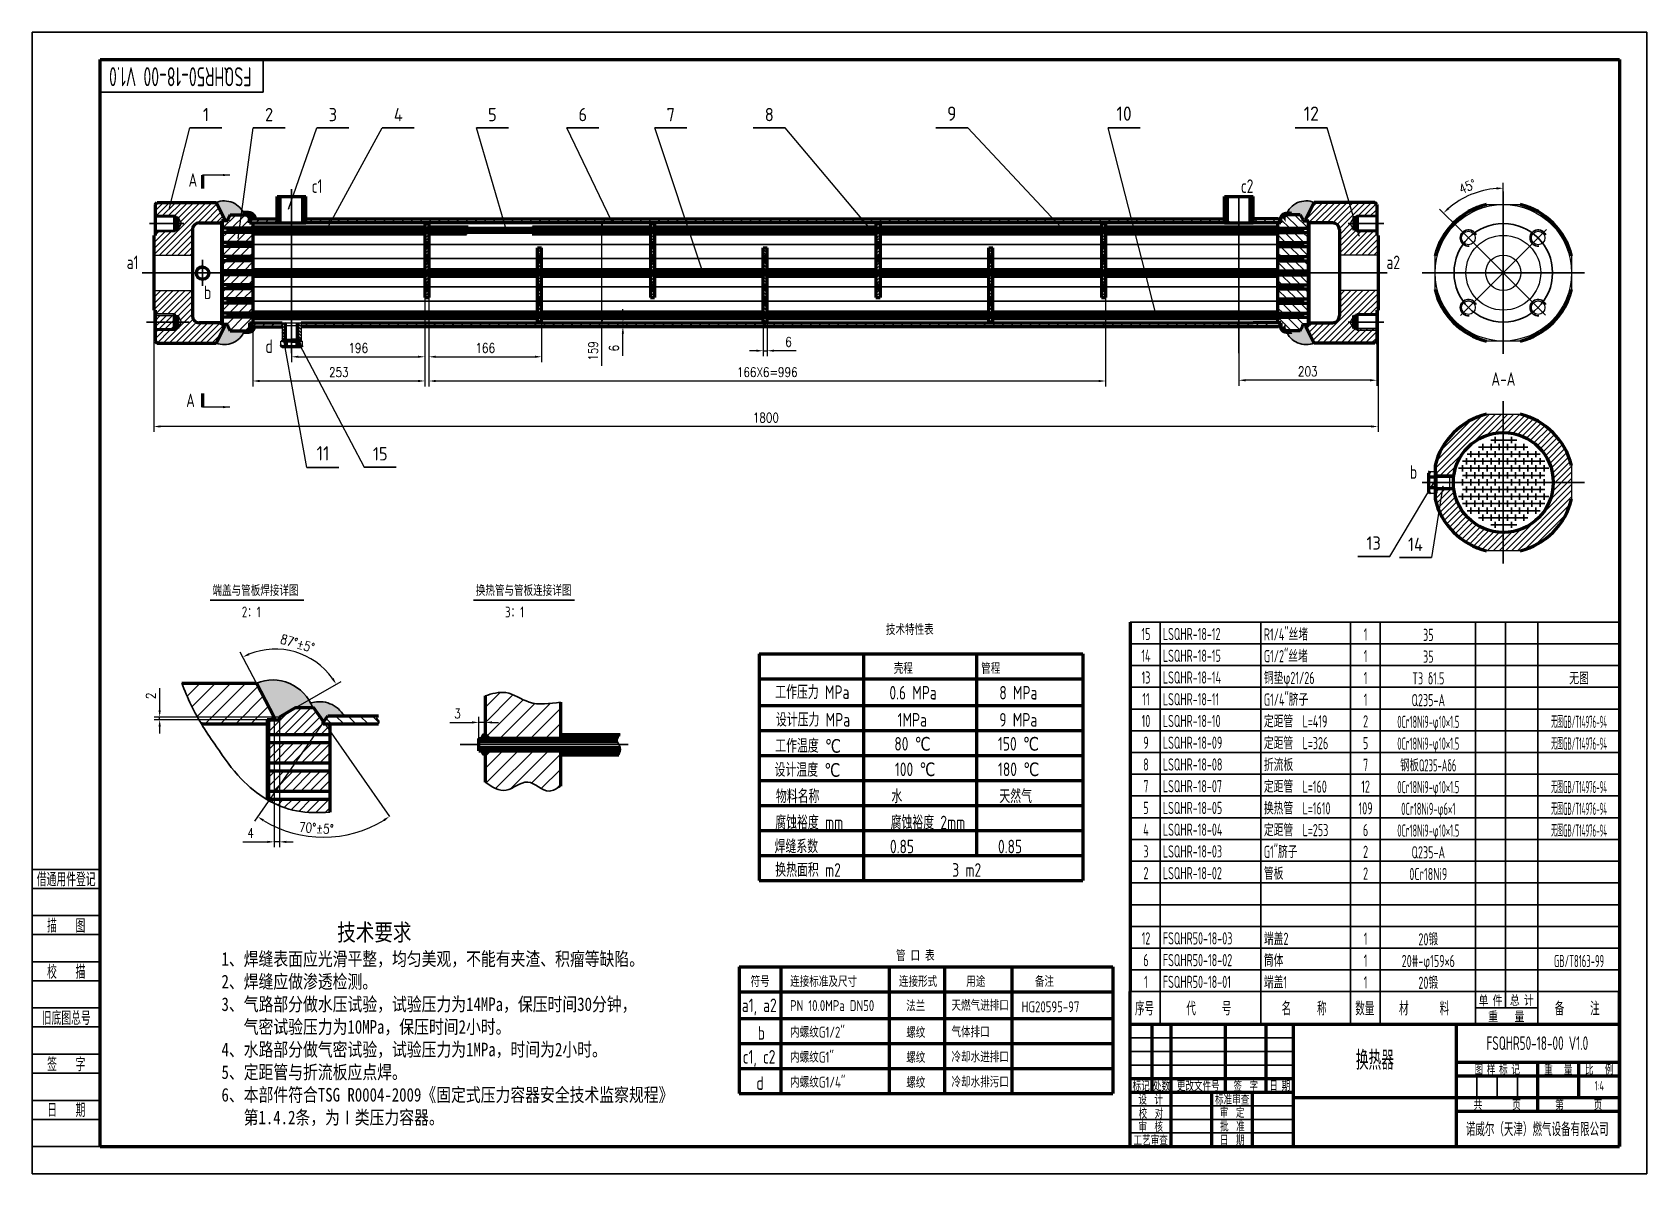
# Model space of a CAD drawing. Header units: millimetres. Extents: x 90 to 2466, y 137 to 1817.
import ezdxf
from ezdxf.enums import TextEntityAlignment as Align
from ezdxf.lldxf.tags import DXFTag

# ---------------------------------------------------------------- set-up
doc = ezdxf.new("R2010")
doc.units = ezdxf.units.MM
doc.header["$LTSCALE"] = 40
for name, color, linetype, lineweight in [('1轮廓实线层', 7, 'Continuous', 70), ('2细线层', 4, 'Continuous', 35), ('3中心线层', 1, 'CENTER', 35), ('5剖面线层', 2, 'Continuous', 35), ('6文字层', 3, 'Continuous', 35), ('7标注层', 4, 'Continuous', 35), ('CAXA0', 7, 'Continuous', 70), ('图框层', 7, 'Continuous', 70)]:
    doc.layers.add(name, color=color, linetype=linetype, lineweight=lineweight)
doc.styles.add('ZW_GBDIM', font='romans.shx', dxfattribs={"width": 0.8, "bigfont": 'gbcbig.shx'})
doc.styles.add('ZW_TEXTSTYLE', font='isocp.shx', dxfattribs={"width": 0.8, "bigfont": 'hztxt.shx'})
doc.styles.add('ZWXUHAOSTYLE', font='isocp.shx', dxfattribs={"width": 0.8, "bigfont": 'HZTXT.SHX'})
tags = doc.linetypes.add('CENTER', pattern=[2, 1.25, -0.25, 0.25, -0.25]).pattern_tags.tags
tags[10:11] = [DXFTag(74, 4), DXFTag(75, 0), DXFTag(340, '0'), DXFTag(46, 1.0), DXFTag(50, 0.0), DXFTag(44, 0.0), DXFTag(45, 0.0)]
tags[8:9] = [DXFTag(74, 4), DXFTag(75, 0), DXFTag(340, '0'), DXFTag(46, 1.0), DXFTag(50, 0.0), DXFTag(44, 0.0), DXFTag(45, 0.0)]
tags[6:7] = [DXFTag(74, 4), DXFTag(75, 0), DXFTag(340, '0'), DXFTag(46, 1.0), DXFTag(50, 0.0), DXFTag(44, 0.0), DXFTag(45, 0.0)]
tags[4:5] = [DXFTag(74, 4), DXFTag(75, 0), DXFTag(340, '0'), DXFTag(46, 1.0), DXFTag(50, 0.0), DXFTag(44, 0.0), DXFTag(45, 0.0)]
doc.dimstyles.new('ZW_GBDIM', dxfattribs={"dimscale": 4, "dimtxt": 3.5, "dimasz": 2.5, "dimexe": 2, "dimexo": 0, "dimgap": 1.5, "dimtad": 1, "dimdec": 0, "dimzin": 0, "dimdsep": 46, "dimtxsty": 'ZW_GBDIM', "dimcen": 2.5, "dimclrd": 130, "dimclre": 130, "dimclrt": 3, "dimadec": 0, "dimazin": 0, "dimtfac": 0.714286, "dimtdec": 1, "dimtmove": 0, "dimatfit": 3, "dimfxl": 1, "dimtzin": 0, "dimarcsym": 0})
doc.dimstyles.new('ZW_XUHAO', dxfattribs={"dimscale": 4, "dimtxt": 3.5, "dimasz": 1.5, "dimexe": 2, "dimexo": 0, "dimgap": 1.5, "dimtad": 1, "dimdec": 1, "dimzin": 0, "dimdsep": 46, "dimtxsty": 'ZWXUHAOSTYLE', "dimcen": 2.5, "dimclrd": 130, "dimclre": 130, "dimclrt": 3, "dimadec": 0, "dimazin": 0, "dimtfac": 0.714286, "dimtdec": 1, "dimtmove": 0, "dimatfit": 3, "dimldrblk": 'DOT', "dimfxl": 1, "dimtzin": 0, "dimarcsym": 0})
pattern_1 = [(45, (0, 134.5256), (-4.490128, 4.490128), [])]
pattern_2 = [(135, (0, 134.526), (-6.735192, -6.735192), [])]
pattern_3 = [(45, (0, 134.526), (-6.735192, 6.735192), [])]

msp = doc.modelspace()

# ---------------------------------------------------------------- texts
at = {"layer": '6文字层', "attachment_point": 1, "style": 'ZW_TEXTSTYLE'}
for s, insert, char_height, width in [('A', (319.5, 1609.5), 19.8, 59.397), ('c1', (500.7, 1600.6), 20, 178.191), ('c2', (1868.3, 1600.6), 20, 178.191), ('a1', (228.5, 1488.4), 20, 178.191), ('a2', (2082.5, 1488.4), 20, 178.191), ('b', (342.4, 1444.2), 20, 178.191), ('d', (432.7, 1364.9), 20, 178.191), ('A-A', (2237, 1316.6), 19.8, 178.191), ('A', (316, 1285.1), 19.8, 59.397), ('b', (2117, 1179.8), 20, 178.191), ('端盖与管板焊接详图', (354.7, 1003.5), 16, 178.191), ('换热管与管板连接详图', (742.2, 1003.5), 16, 220.578), ('2：1', (398, 971.8), 16, 178.191), ('3：1', (785.4, 971.8), 16, 178.191), ('技术特性表', (1345.8, 946), 16, 178.191), ('壳程', (1357.4, 888.8), 16, 178.191), ('管程', (1486, 888.8), 16, 178.191), ('工作压力 MPa', (1183, 855.7), 20, 272.391), ('0.6 MPa', (1351, 855), 20, 222.347), ('8 MPa', (1512.8, 855), 20, 222.347), ('设计压力 MPa', (1184, 815.1), 20, 178.191), (' 1MPa', (1353.9, 815.1), 20, 222.347), ('9 MPa', (1512.8, 815.1), 20, 222.347), ('工作温度 ℃', (1183, 776.7), 20, 178.191), ('80 ℃', (1358.3, 779.8), 20, 178.191), ('150 ℃', (1510.8, 779.8), 20, 178.191), ('设计温度 ℃', (1182, 741.3), 20, 178.191), ('100 ℃', (1359.1, 742.3), 20, 178.191), ('180 ℃', (1510.8, 742.3), 20, 178.191), ('物料名称', (1184, 702.4), 20, 178.191), ('水', (1353.9, 702.4), 20, 206.647), ('天然气', (1512.8, 702.4), 20, 206.647), ('腐蚀裕度 mm', (1183, 664), 20, 178.191), ('腐蚀裕度 2mm', (1352.8, 664), 20, 222.347), ('焊缝系数', (1182, 628.6), 20, 178.191), ('0.85', (1351.8, 628.6), 20, 206.647), ('0.85', (1510.8, 628.6), 20, 206.647), ('换热面积 m2', (1183, 594.1), 20, 178.191), ('3 m2', (1443.5, 594.1), 20, 222.347), ('\\fFangSong_GB2312|b0|i0|c134|p0;                  \\H25.0035; 技术要求\\H19.9965;\\P1、焊缝表面应光滑平整，均匀美观，不能有夹渣、积瘤等缺陷。\\P2、焊缝应做渗透检测。\\P3、气路部分做水压试验，试验压力为14MPa，保压时间30分钟，\\P   气密试验压力为10MPa，保压时间2小时。\\P4、水路部分做气密试验，试验压力为1MPa，时间为2小时。\\P5、定距管与折流板应点焊。\\P6、本部件符合TSG R0004-2009《固定式压力容器安全技术监察规程》\\P   第1.4.2条，为Ⅰ类压力容器。', (368, 504.9), 16, 779.978), ('管 口 表', (1360.7, 466.2), 16, 178.191), ('符号', (1146.7, 428), 16, 178.191), ('连接标准及尺寸', (1204.9, 428), 16, 178.191), ('连接形式', (1365, 428), 16, 178.191), ('用途', (1464.1, 428), 16, 178.191), ('备注', (1565.1, 428), 16, 178.191), ('a1, a2', (1133.8, 394.9), 20, 178.191), ('PN 10.0MPa DN50', (1204.9, 392.5), 16, 562.543), ('法兰', (1375.7, 392), 16, 178.191), ('天燃气进排口', (1442.3, 392.8), 16, 178.191), ('HG20595-97', (1545.6, 390.7), 16, 178.191), ('内螺纹G1/2"', (1204.9, 353.4), 16, 178.191), ('b', (1157.3, 354.3), 20, 178.191), ('螺纹', (1375.7, 352.9), 16, 178.191), ('气体排口', (1442.3, 353.8), 16, 178.191), ('c1, c2', (1135.1, 319.1), 20, 178.191), ('内螺纹G1"', (1204.9, 316.6), 16, 178.191), ('螺纹', (1375.7, 316.1), 16, 178.191), ('冷却水进排口', (1442.3, 316.9), 16, 178.191), ('d', (1155.2, 280.5), 20, 178.191), ('内螺纹G1/4"', (1204.9, 279.8), 16, 178.191), ('螺纹', (1375.7, 279.3), 16, 178.191), ('冷却水排污口', (1442.3, 280.1), 16, 178.191)]:
    msp.add_mtext(s, dxfattribs=dict(at, insert=insert, char_height=char_height, width=width))

# ---------------------------------------------------------------- blocks, each defined once
blk = doc.blocks.new('_DOT')
blk.add_line((-1, 0), (-0.5, 0))
at = {"const_width": 0.5}
blk.add_lwpolyline([(-0.25, 0, 1), (0.25, 0, 1)], format="xyb", close=True, dxfattribs=at)
blk = doc.blocks.new('ZWCAD_XH_1')
at = {"layer": '7标注层'}
blk.add_line((0, 0), (11.76, 0), dxfattribs=at)
at = {"layer": '7标注层', "color": 3, "style": 'ZWXUHAOSTYLE', "flags": 8}
blk.add_attdef('序号', text='', height=4.9, dxfattribs=at).set_placement((5.88, 4.9), align=Align.MIDDLE_CENTER)
blk = doc.blocks.new('ZWCAD_XH_2')
at = {"layer": '7标注层'}
blk.add_line((0, 0), (11.76, 0), dxfattribs=at)
at = {"layer": '7标注层', "color": 3, "style": 'ZWXUHAOSTYLE', "flags": 8}
blk.add_attdef('序号', text='', height=4.9, dxfattribs=at).set_placement((5.88, 4.9), align=Align.MIDDLE_CENTER)
blk = doc.blocks.new('ZWCAD_XH_3')
at = {"layer": '7标注层'}
blk.add_line((0, 0), (11.76, 0), dxfattribs=at)
at = {"layer": '7标注层', "color": 3, "style": 'ZWXUHAOSTYLE', "flags": 8}
blk.add_attdef('序号', text='', height=4.9, dxfattribs=at).set_placement((5.88, 4.9), align=Align.MIDDLE_CENTER)
blk = doc.blocks.new('ZWCAD_XH_4')
at = {"layer": '7标注层'}
blk.add_line((0, 0), (11.76, 0), dxfattribs=at)
at = {"layer": '7标注层', "color": 3, "style": 'ZWXUHAOSTYLE', "flags": 8}
blk.add_attdef('序号', text='', height=4.9, dxfattribs=at).set_placement((5.88, 4.9), align=Align.MIDDLE_CENTER)
blk = doc.blocks.new('ZWCAD_XH_5')
at = {"layer": '7标注层'}
blk.add_line((0, 0), (11.76, 0), dxfattribs=at)
at = {"layer": '7标注层', "color": 3, "style": 'ZWXUHAOSTYLE', "flags": 8}
blk.add_attdef('序号', text='', height=4.9, dxfattribs=at).set_placement((5.88, 4.9), align=Align.MIDDLE_CENTER)
blk = doc.blocks.new('ZWCAD_XH_7')
at = {"layer": '7标注层'}
blk.add_line((-11.76, 0), (0, 0), dxfattribs=at)
at = {"layer": '7标注层', "color": 3, "style": 'ZWXUHAOSTYLE', "flags": 8}
blk.add_attdef('序号', text='', height=4.9, dxfattribs=at).set_placement((-5.88, 4.9), align=Align.MIDDLE_CENTER)
blk = doc.blocks.new('ZWCAD_XH_8')
at = {"layer": '7标注层'}
blk.add_line((-11.76, 0), (0, 0), dxfattribs=at)
at = {"layer": '7标注层', "color": 3, "style": 'ZWXUHAOSTYLE', "flags": 8}
blk.add_attdef('序号', text='', height=5.25, dxfattribs=at).set_placement((-5.88, 5.25), align=Align.MIDDLE_CENTER)
blk = doc.blocks.new('ZWCAD_XH_9')
at = {"layer": '7标注层'}
blk.add_line((-11.76, 0), (0, 0), dxfattribs=at)
at = {"layer": '7标注层', "color": 3, "style": 'ZWXUHAOSTYLE', "flags": 8}
blk.add_attdef('序号', text='', height=5.25, dxfattribs=at).set_placement((-5.88, 5.25), align=Align.MIDDLE_CENTER)
blk = doc.blocks.new('ZWCAD_XH_10')
at = {"layer": '7标注层'}
blk.add_line((0, 0), (11.76, 0), dxfattribs=at)
at = {"layer": '7标注层', "color": 3, "style": 'ZWXUHAOSTYLE', "flags": 8}
blk.add_attdef('序号', text='', height=5.25, dxfattribs=at).set_placement((5.88, 5.25), align=Align.MIDDLE_CENTER)
blk = doc.blocks.new('ZWCAD_XH_11')
at = {"layer": '7标注层'}
blk.add_line((0, 0), (11.76, 0), dxfattribs=at)
at = {"layer": '7标注层', "color": 3, "style": 'ZWXUHAOSTYLE', "flags": 8}
blk.add_attdef('序号', text='', height=5.25, dxfattribs=at).set_placement((5.88, 5.25), align=Align.MIDDLE_CENTER)
blk = doc.blocks.new('ZW_FJL_BLK')
at = {"layer": '2细线层'}
for p, q in [((-25, 102), (0, 102)), ((-25, 95), (0, 95)), ((-25, 85), (0, 85)), ((-25, 78), (0, 78)), ((-25, 68), (0, 68)), ((-25, 61), (0, 61)), ((-25, 51), (0, 51)), ((-25, 44), (0, 44)), ((-25, 34), (0, 34)), ((-25, 27), (0, 27)), ((-25, 17), (0, 17)), ((-25, 10), (0, 10)), ((-25, 0), (0, 0))]:
    blk.add_line(p, q, dxfattribs=at)
at = {"layer": '6文字层', "color": 3, "style": 'ZW_GBDIM'}
for s, p in [('借通用件登记', (-12.5, 98.5)), ('描  图', (-12.5, 81.5)), ('校  描', (-12.5, 64.5)), ('旧底图总号', (-12.5, 47.5)), ('签  字', (-12.5, 30.5)), ('日  期', (-12.49, 13.6))]:
    blk.add_text(s, height=5, dxfattribs=at).set_placement(p, align=Align.MIDDLE)
for tag, width, p, p2 in [('借通用件登记', 1.118293, (-23.44, 86.36), (-1.25, 86.36)), ('描图', 3.61076, (-23.44, 69.36), (-1.25, 69.36)), ('校图', 3.660222, (-23.75, 52.06), (-1.25, 52.06)), ('旧底图总号', 1.282558, (-22.84, 35.67), (-1.86, 35.67)), ('签字', 3.369077, (-23.14, 18.37), (-1.56, 18.37)), ('日期', 3.25317, (-22.84, 1.37), (-2.17, 1.37))]:
    blk.add_attdef(tag, text='', height=5, dxfattribs=dict(at, width=width)).set_placement(p, p2, align=Align.FIT)
blk = doc.blocks.new('ZW_DHL_BLK')
at = {"layer": '2细线层', "linetype": 'Continuous'}
for p in [(60, 0), (0, -12)]:
    blk.add_line(p, (60, -12), dxfattribs=at)
at = {"layer": '6文字层', "style": 'ZW_TEXTSTYLE', "width": 1.870746}
blk.add_attdef('图样代号', text='', height=7, rotation=180, dxfattribs=at).set_placement((58.24, -2.82), (0.64, -2.82), align=Align.FIT)
blk = doc.blocks.new('ZW_BTL_BLK')
at = {"layer": '1轮廓实线层'}
for p, q in [((-180, 0), (-180, 45)), ((-180, 0), (-180, 45)), ((-180, 45), (0, 45)), ((-172, 20), (-172, 45)), ((-165, 20), (-165, 45)), ((-145, 20), (-145, 45)), ((-130, 20), (-130, 45)), ((-120, 0), (-120, 45)), ((-60, 0), (-60, 45)), ((-60, 31), (0, 31)), ((-30, 13), (-30, 31)), ((-15, 18), (-15, 31)), ((-180, 25), (-120, 25)), ((-60, 26), (0, 26)), ((-180, 20), (-120, 20)), ((-165, 0), (-165, 20)), ((-150, 0), (-150, 20)), ((-135, 0), (-135, 20)), ((-120, 18), (0, 18)), ((-60, 13), (0, 13)), ((-180, 0), (0, 0))]:
    blk.add_line(p, q, dxfattribs=at)
at = {"layer": '2细线层'}
for p, q in [((-180, 40), (-120, 40)), ((-180, 35), (-120, 35)), ((-180, 30), (-120, 30)), ((-180, 15), (-120, 15)), ((-180, 10), (-120, 10)), ((-180, 5), (-120, 5))]:
    blk.add_line(p, q, dxfattribs=at)
at = {"layer": '2细线层', "color": 75}
for p, q in [((-52.5, 18), (-52.5, 26)), ((-45, 18), (-45, 26)), ((-37.5, 18), (-37.5, 26))]:
    blk.add_line(p, q, dxfattribs=at)
at = {"layer": '图框层'}
blk.add_line((0, 0), (0, 45), dxfattribs=at)
at = {"style": 'ZW_TEXTSTYLE', "flags": 1}
blk.add_attdef('图纸张数', (0, 0), '', height=5, dxfattribs=at)
at = {"layer": '6文字层', "style": 'ZW_TEXTSTYLE', "width": 0.667}
for s, p in [(' 图 样 标 记 ', (-45, 28.5)), (' 重   量 ', (-22.5, 28.5)), (' 比   例 ', (-7.5, 28.5)), ('标记', (-176, 22.5)), ('处数', (-168.5, 22.5)), (' 更改文件号 ', (-155, 22.5)), (' 签  字 ', (-137.51, 22.37)), (' 日 期 ', (-125, 22.5)), (' 设  计 ', (-172.5, 17.5)), ('标准审查', (-142.5, 17.5)), (' 校  对 ', (-172.4, 12.37)), (' 审  定 ', (-142.53, 12.68)), ('共        页', (-45, 15.5)), ('第        页', (-15, 15.5)), (' 审  核 ', (-172.5, 7.5)), ('批  准', (-142.43, 7.6)), ('工艺审查', (-172.5, 2.5)), (' 日  期 ', (-142.5, 2.5))]:
    blk.add_text(s, height=3.5, dxfattribs=at).set_placement(p, align=Align.MIDDLE)
at = {"layer": '6文字层', "style": 'ZW_TEXTSTYLE', "flags": 8}
for tag, height, width, p, p2 in [('图样名称', 7, 1.728753, (-116.78, 28.23), (-63.22, 28.23)), ('图样代号', 5, 2.430792, (-56.96, 35.53), (-3.51, 35.53)), ('重量', 3.5, 1.631196, (-28.88, 20.51), (-16.35, 20.51)), ('比例', 3.5, 1.61778, (-13.53, 20.62), (-1.42, 20.62)), ('设计', 3.5, 1.656906, (-163.77, 15.45), (-151.09, 15.45)), ('标准审查', 3.5, 0.817661, (-133.59, 15.31), (-120.98, 15.31)), ('校对', 3.5, 1.629291, (-163.77, 10.48), (-151.09, 10.48)), ('审定', 3.5, 1.645419, (-133.8, 10.61), (-121.11, 10.61)), ('共几页', 3.5, 0.870596, (-49.76, 13.35), (-39.88, 13.35)), ('第几页', 3.5, 0.863048, (-19.69, 13.35), (-9.9, 13.35)), ('审核', 3.5, 1.663508, (-163.87, 5.38), (-151.09, 5.38)), ('批准', 3.5, 1.645713, (-133.7, 5.38), (-121.11, 5.38)), ('企业名称', 5, 2.354204, (-56.33, 3.82), (-4.24, 3.82)), ('工艺审查', 3.5, 0.828259, (-163.87, 0.41), (-151.09, 0.41)), ('日期', 3.5, 1.702573, (-134.08, 0.41), (-121.11, 0.41))]:
    blk.add_attdef(tag, text='', height=height, dxfattribs=dict(at, width=width)).set_placement(p, p2, align=Align.FIT)
at = {"layer": '6文字层', "style": 'ZW_TEXTSTYLE', "width": 1.109542, "flags": 8}
blk.add_attdef('产品名称或材料标记', text='', height=5, rotation=0.4655, dxfattribs=at).set_placement((-117.65, 6.59), (-62.48, 7.04), align=Align.FIT)
blk = doc.blocks.new('*D704')
at = {"layer": '7标注层', "color": 130, "linetype": 'ByBlock', "lineweight": -2}
for p, q in [((918.5, 1542.6), (935.9, 1542.6)), ((927.9, 1393.6), (927.9, 1532.6)), ((916.4, 1383.6), (935.9, 1383.6)), ((927.9, 1326), (927.9, 1383.6))]:
    blk.add_line(p, q, dxfattribs=at)
at = {"layer": '7标注层', "color": 130, "linetype": 'ByBlock'}
for points in [[(927.9, 1542.6), (929.5, 1532.6), (926.2, 1532.6)], [(927.9, 1383.6), (929.5, 1393.6), (926.2, 1393.6)]]:
    blk.add_solid(points, dxfattribs=at)
at = {"layer": 'DEFPOINTS', "linetype": 'ByBlock'}
for p in [(918.5, 1542.6), (916.4, 1383.6)]:
    blk.add_point(p, dxfattribs=at)
at = {"layer": '7标注层', "color": 3, "linetype": 'ByBlock', "insert": (914.9, 1348), "char_height": 14, "attachment_point": 5, "rotation": 90, "style": 'ZW_GBDIM'}
blk.add_mtext('\\A0;159', dxfattribs=at)
blk = doc.blocks.new('*D705')
at = {"layer": '7标注层', "color": 130, "linetype": 'ByBlock', "lineweight": -2}
for p, q in [((958.7, 1399.6), (958.7, 1409.6)), ((951.7, 1389.6), (966.7, 1389.6)), ((951.7, 1389.6), (951.7, 1389.6)), ((951.7, 1383.6), (966.7, 1383.6)), ((958.7, 1389.6), (958.7, 1383.6)), ((958.7, 1340.9), (958.7, 1373.6))]:
    blk.add_line(p, q, dxfattribs=at)
at = {"layer": '7标注层', "color": 130, "linetype": 'ByBlock'}
for points in [[(958.7, 1389.6), (957.1, 1399.6), (960.4, 1399.6)], [(958.7, 1383.6), (957.1, 1373.6), (960.4, 1373.6)]]:
    blk.add_solid(points, dxfattribs=at)
at = {"layer": 'DEFPOINTS', "linetype": 'ByBlock'}
for p in [(951.7, 1389.6), (951.7, 1383.6)]:
    blk.add_point(p, dxfattribs=at)
at = {"layer": '7标注层', "color": 3, "linetype": 'ByBlock', "insert": (945.7, 1352.2), "char_height": 14, "attachment_point": 5, "rotation": 90, "style": 'ZW_GBDIM'}
blk.add_mtext('\\A0;6', dxfattribs=at)
blk = doc.blocks.new('*D706')
at = {"layer": '7标注层', "color": 130, "linetype": 'ByBlock', "lineweight": -2}
for p, q in [((667.2, 1426.5), (667.2, 1331.4)), ((471.1, 1344.6), (471.1, 1331.4)), ((481.1, 1339.4), (657.2, 1339.4))]:
    blk.add_line(p, q, dxfattribs=at)
at = {"layer": '7标注层', "color": 130, "linetype": 'ByBlock'}
for points in [[(471.1, 1339.4), (481.1, 1337.8), (481.1, 1341.1)], [(667.2, 1339.4), (657.2, 1337.8), (657.2, 1341.1)]]:
    blk.add_solid(points, dxfattribs=at)
at = {"layer": 'DEFPOINTS', "linetype": 'ByBlock'}
for p in [(667.2, 1426.5), (471.1, 1344.6)]:
    blk.add_point(p, dxfattribs=at)
at = {"layer": '7标注层', "color": 3, "linetype": 'ByBlock', "insert": (569.2, 1352.4), "char_height": 14, "attachment_point": 5, "style": 'ZW_GBDIM'}
blk.add_mtext('\\A0;196', dxfattribs=at)
blk = doc.blocks.new('*D707')
at = {"layer": '7标注层', "color": 130, "linetype": 'ByBlock', "lineweight": -2}
for p, q in [((673.2, 1426.5), (673.2, 1331.4)), ((839.2, 1390.6), (839.2, 1331.4)), ((683.2, 1339.4), (829.2, 1339.4))]:
    blk.add_line(p, q, dxfattribs=at)
at = {"layer": '7标注层', "color": 130, "linetype": 'ByBlock'}
for points in [[(673.2, 1339.4), (683.2, 1337.8), (683.2, 1341.1)], [(839.2, 1339.4), (829.2, 1337.8), (829.2, 1341.1)]]:
    blk.add_solid(points, dxfattribs=at)
at = {"layer": 'DEFPOINTS', "linetype": 'ByBlock'}
for p in [(673.2, 1426.5), (839.2, 1390.6)]:
    blk.add_point(p, dxfattribs=at)
at = {"layer": '7标注层', "color": 3, "linetype": 'ByBlock', "insert": (756.2, 1352.4), "char_height": 14, "attachment_point": 5, "style": 'ZW_GBDIM'}
blk.add_mtext('\\A0;166', dxfattribs=at)
blk = doc.blocks.new('*D708')
at = {"layer": '7标注层', "color": 130, "linetype": 'ByBlock', "lineweight": -2}
for p, q in [((673.2, 1426.5), (673.2, 1295.8)), ((1669.2, 1426.5), (1669.2, 1295.8)), ((683.2, 1303.8), (1659.2, 1303.8))]:
    blk.add_line(p, q, dxfattribs=at)
at = {"layer": '7标注层', "color": 130, "linetype": 'ByBlock'}
for points in [[(673.2, 1303.8), (683.2, 1302.1), (683.2, 1305.4)], [(1669.2, 1303.8), (1659.2, 1302.1), (1659.2, 1305.4)]]:
    blk.add_solid(points, dxfattribs=at)
at = {"layer": 'DEFPOINTS', "linetype": 'ByBlock'}
for p in [(673.2, 1426.5), (1669.2, 1426.5)]:
    blk.add_point(p, dxfattribs=at)
at = {"layer": '7标注层', "color": 3, "linetype": 'ByBlock', "insert": (1171.2, 1316.8), "char_height": 14, "attachment_point": 5, "style": 'ZW_GBDIM'}
blk.add_mtext('\\A0;166X6=996{}', dxfattribs=at)
blk = doc.blocks.new('ZWCAD_XH_12')
at = {"layer": '7标注层'}
blk.add_line((0, 0), (11.76, 0), dxfattribs=at)
at = {"layer": '7标注层', "color": 3, "style": 'ZWXUHAOSTYLE', "flags": 8}
blk.add_attdef('序号', text='', height=4.9, dxfattribs=at).set_placement((5.88, 4.9), align=Align.MIDDLE_CENTER)
blk = doc.blocks.new('ZWCAD_XH_13')
at = {"layer": '7标注层'}
blk.add_line((0, 0), (11.76, 0), dxfattribs=at)
at = {"layer": '7标注层', "color": 3, "style": 'ZWXUHAOSTYLE', "flags": 8}
blk.add_attdef('序号', text='', height=4.9, dxfattribs=at).set_placement((5.88, 4.9), align=Align.MIDDLE_CENTER)
blk = doc.blocks.new('*D709')
at = {"layer": '7标注层', "color": 130, "linetype": 'ByBlock', "lineweight": -2}
for p, q in [((1165.2, 1390.6), (1165.2, 1340.3)), ((1165.2, 1390.6), (1165.2, 1390.6)), ((1171.2, 1390.6), (1171.2, 1340.3)), ((1155.2, 1348.3), (1145.2, 1348.3)), ((1165.2, 1348.3), (1171.2, 1348.3)), ((1213.9, 1348.3), (1181.2, 1348.3))]:
    blk.add_line(p, q, dxfattribs=at)
at = {"layer": '7标注层', "color": 130, "linetype": 'ByBlock'}
for points in [[(1165.2, 1348.3), (1155.2, 1346.7), (1155.2, 1350)], [(1171.2, 1348.3), (1181.2, 1346.7), (1181.2, 1350)]]:
    blk.add_solid(points, dxfattribs=at)
at = {"layer": 'DEFPOINTS', "linetype": 'ByBlock'}
for p in [(1165.2, 1390.6), (1171.2, 1390.6)]:
    blk.add_point(p, dxfattribs=at)
at = {"layer": '7标注层', "color": 3, "linetype": 'ByBlock', "insert": (1202.6, 1361.3), "char_height": 14, "attachment_point": 5, "style": 'ZW_GBDIM'}
blk.add_mtext('\\A0;6', dxfattribs=at)
blk = doc.blocks.new('*D687')
at = {"layer": '7标注层', "color": 130, "linetype": 'ByBlock', "lineweight": -2}
for p, q in [((445.4, 804.7), (445.4, 617.5)), ((453.4, 804.7), (453.4, 617.5)), ((453.4, 804.7), (453.4, 804.7)), ((399.6, 625.5), (435.4, 625.5)), ((453.4, 625.5), (445.4, 625.5)), ((463.4, 625.5), (473.4, 625.5))]:
    blk.add_line(p, q, dxfattribs=at)
at = {"layer": '7标注层', "color": 130, "linetype": 'ByBlock'}
for points in [[(445.4, 625.5), (435.4, 627.1), (435.4, 623.8)], [(453.4, 625.5), (463.4, 627.1), (463.4, 623.8)]]:
    blk.add_solid(points, dxfattribs=at)
at = {"layer": 'DEFPOINTS', "linetype": 'ByBlock'}
for p in [(445.4, 804.7), (453.4, 804.7)]:
    blk.add_point(p, dxfattribs=at)
at = {"layer": '7标注层', "color": 3, "linetype": 'ByBlock', "insert": (410.9, 638.5), "char_height": 14, "attachment_point": 5, "style": 'ZW_GBDIM'}
blk.add_mtext('4{}', dxfattribs=at)
blk = doc.blocks.new('*D678')
at = {"layer": '7标注层', "color": 130, "linetype": 'ByBlock', "lineweight": -2}
for p, q in [((277, 851.9), (277, 819.2)), ((453.4, 809.2), (269, 809.2)), ((277, 805.2), (277, 809.2)), ((445.4, 805.2), (269, 805.2)), ((277, 795.2), (277, 785.2)), ((445.4, 805.2), (445.4, 805.2))]:
    blk.add_line(p, q, dxfattribs=at)
at = {"layer": '7标注层', "color": 130, "linetype": 'ByBlock'}
for points in [[(277, 809.2), (278.7, 819.2), (275.3, 819.2)], [(277, 805.2), (278.7, 795.2), (275.3, 795.2)]]:
    blk.add_solid(points, dxfattribs=at)
at = {"layer": 'DEFPOINTS', "linetype": 'ByBlock'}
for p in [(453.4, 809.2), (445.4, 805.2)]:
    blk.add_point(p, dxfattribs=at)
at = {"layer": '7标注层', "color": 3, "linetype": 'ByBlock', "insert": (264, 840.5), "char_height": 14, "attachment_point": 5, "rotation": 90, "style": 'ZW_GBDIM'}
blk.add_mtext('2{}', dxfattribs=at)
blk = doc.blocks.new('*D659')
at = {"layer": '7标注层', "color": 130, "linetype": 'ByBlock', "lineweight": -2}
for p, q in [((746.9, 777.7), (746.9, 809.3)), ((755.9, 788.4), (755.9, 809.3)), ((704.2, 801.3), (736.9, 801.3)), ((755.9, 801.3), (746.9, 801.3)), ((755.9, 788.4), (755.9, 788.4)), ((765.9, 801.3), (775.9, 801.3))]:
    blk.add_line(p, q, dxfattribs=at)
at = {"layer": '7标注层', "color": 130, "linetype": 'ByBlock'}
for points in [[(746.9, 801.3), (736.9, 802.9), (736.9, 799.6)], [(755.9, 801.3), (765.9, 802.9), (765.9, 799.6)]]:
    blk.add_solid(points, dxfattribs=at)
at = {"layer": 'DEFPOINTS', "linetype": 'ByBlock'}
for p in [(755.9, 788.4), (746.9, 777.7)]:
    blk.add_point(p, dxfattribs=at)
at = {"layer": '7标注层', "color": 3, "linetype": 'ByBlock', "insert": (715.5, 814.3), "char_height": 14, "attachment_point": 5, "style": 'ZW_GBDIM'}
blk.add_mtext('3{}', dxfattribs=at)
blk = doc.blocks.new('ZWCAD_XH_14')
at = {"layer": '7标注层'}
blk.add_line((0, 0), (11.76, 0), dxfattribs=at)
at = {"layer": '7标注层', "color": 3, "style": 'ZWXUHAOSTYLE', "flags": 8}
blk.add_attdef('序号', text='', height=4.9, dxfattribs=at).set_placement((5.88, 4.9), align=Align.MIDDLE_CENTER)
blk = doc.blocks.new('ZW_MXBTITLE_BLK')
at = {"layer": '1轮廓实线层'}
for p, q in [((-180, 0), (-180, 12)), ((0, 0), (0, 12))]:
    blk.add_line(p, q, dxfattribs=at)
at = {"layer": '2细线层'}
for p, q in [((-169, 12), (-169, 0)), ((-132, 12), (-132, 0)), ((-99, 12), (-99, 0)), ((-88, 12), (-88, 0)), ((-53, 12), (-53, 0)), ((-42, 12), (-42, 6)), ((-30, 12), (-30, 0)), ((-30, 6), (-53, 6))]:
    blk.add_line(p, q, dxfattribs=at)
at = {"style": 'ZW_TEXTSTYLE', "flags": 1}
blk.add_attdef('FOOFSHOWME', (-53, 6), '', height=0.00000005, dxfattribs=at)
at = {"layer": '6文字层', "style": 'ZW_TEXTSTYLE', "width": 0.667}
for s, height, p in [('序号', 5, (-174.77, 6)), ('代     号', 5, (-151.09, 6)), ('名     称', 5, (-116.06, 6)), ('数量', 5, (-93.71, 6)), ('材      料', 5, (-71.89, 6)), ('单 件', 4, (-47.45, 8.84)), ('总 计', 4, (-35.96, 8.94)), ('备     注', 5, (-15.57, 6)), ('重    量', 4, (-41.65, 2.94))]:
    blk.add_text(s, height=height, dxfattribs=at).set_placement(p, align=Align.MIDDLE)
blk = doc.blocks.new('*D710')
at = {"layer": '7标注层', "color": 130, "linetype": 'ByBlock', "lineweight": -2}
for p, q in [((667.2, 1421.5), (667.2, 1295.8)), ((414.1, 1390.6), (414.1, 1295.8)), ((424.1, 1303.8), (657.2, 1303.8))]:
    blk.add_line(p, q, dxfattribs=at)
at = {"layer": '7标注层', "color": 130, "linetype": 'ByBlock'}
for points in [[(414.1, 1303.8), (424.1, 1302.1), (424.1, 1305.5)], [(667.2, 1303.8), (657.2, 1302.1), (657.2, 1305.5)]]:
    blk.add_solid(points, dxfattribs=at)
at = {"layer": 'DEFPOINTS', "linetype": 'ByBlock'}
for p in [(667.2, 1421.5), (414.1, 1390.6)]:
    blk.add_point(p, dxfattribs=at)
at = {"layer": '7标注层', "color": 3, "linetype": 'ByBlock', "insert": (540.7, 1316.8), "char_height": 14, "attachment_point": 5, "style": 'ZW_GBDIM'}
blk.add_mtext('\\A0;253', dxfattribs=at)
blk = doc.blocks.new('*D711')
at = {"layer": '7标注层', "color": 130, "linetype": 'ByBlock', "lineweight": -2}
for p, q in [((2068.2, 1362.6), (2068.2, 1296.9)), ((1865.3, 1344.6), (1865.3, 1296.9)), ((2058.2, 1304.9), (1875.3, 1304.9))]:
    blk.add_line(p, q, dxfattribs=at)
at = {"layer": '7标注层', "color": 130, "linetype": 'ByBlock'}
for points in [[(1865.3, 1304.9), (1875.3, 1306.6), (1875.3, 1303.2)], [(2068.2, 1304.9), (2058.2, 1306.6), (2058.2, 1303.2)]]:
    blk.add_solid(points, dxfattribs=at)
at = {"layer": 'DEFPOINTS', "linetype": 'ByBlock'}
for p in [(2068.2, 1362.6), (1865.3, 1344.6)]:
    blk.add_point(p, dxfattribs=at)
at = {"layer": '7标注层', "color": 3, "linetype": 'ByBlock', "insert": (1966.7, 1317.9), "char_height": 14, "attachment_point": 5, "style": 'ZW_GBDIM'}
blk.add_mtext('\\A0;203', dxfattribs=at)
blk = doc.blocks.new('*D681')
at = {"layer": '7标注层', "color": 130, "linetype": 'ByBlock', "lineweight": -2}
for p, q in [((419.4, 859.2), (395.7, 904.6)), ((477.6, 823.2), (543.9, 861.4))]:
    blk.add_line(p, q, dxfattribs=at)
blk.add_arc((447.2, 805.6), 103.6, 35.5334, 111.9666, dxfattribs=at)
at = {"layer": '7标注层', "color": 130, "linetype": 'ByBlock'}
for points in [[(399.4, 897.5), (407.8, 903.2), (409.2, 900.2)], [(536.9, 857.4), (530.1, 864.9), (532.9, 866.8)]]:
    blk.add_solid(points, dxfattribs=at)
at = {"layer": 'DEFPOINTS', "linetype": 'ByBlock'}
for p in [(419.4, 859.2), (445.4, 809.2), (453.4, 809.2), (477.6, 823.2)]:
    blk.add_point(p, dxfattribs=at)
at = {"layer": '7标注层', "color": 3, "linetype": 'ByBlock', "insert": (479.9, 917.6), "char_height": 14, "attachment_point": 5, "rotation": 343.75, "style": 'ZW_GBDIM'}
blk.add_mtext('\\A0;87%%d%%p5%%d{}', dxfattribs=at)
blk = doc.blocks.new('*D686')
at = {"layer": '7标注层', "color": 130, "linetype": 'ByBlock', "lineweight": -2}
for p, q in [((517.4, 801.2), (416.7, 656)), ((518.1, 802.2), (615.5, 663))]:
    blk.add_line(p, q, dxfattribs=at)
blk.add_arc((518.1, 802.2), 169.9, 238.6571, 301.6279, dxfattribs=at)
at = {"layer": '7标注层', "color": 130, "linetype": 'ByBlock'}
for points in [[(421.3, 662.5), (430.6, 658.5), (428.8, 655.7)], [(615.5, 663), (608.1, 656.1), (606.3, 658.9)]]:
    blk.add_solid(points, dxfattribs=at)
at = {"layer": 'DEFPOINTS', "linetype": 'ByBlock'}
for p in [(503.4, 823.2), (524.3, 811.2), (517.4, 803.2), (517.4, 801.2)]:
    blk.add_point(p, dxfattribs=at)
at = {"layer": '7标注层', "color": 3, "linetype": 'ByBlock', "insert": (507.6, 645.6), "char_height": 14, "attachment_point": 5, "rotation": 356.1851, "style": 'ZW_GBDIM'}
blk.add_mtext('\\A0;70%%d%%p5%%d{}', dxfattribs=at)
blk = doc.blocks.new('*D712')
at = {"layer": '7标注层', "color": 130, "linetype": 'ByBlock', "lineweight": -2}
for p, q in [((2254.5, 1582.5), (2254.5, 1595.6)), ((2191.4, 1526.1), (2160.8, 1556.8))]:
    blk.add_line(p, q, dxfattribs=at)
blk.add_arc((2254.5, 1463.1), 124.5, 94.6026, 130.3974, dxfattribs=at)
at = {"layer": '7标注层', "color": 130, "linetype": 'ByBlock'}
for points in [[(2254.5, 1587.6), (2244.6, 1585.5), (2244.4, 1588.9)], [(2166.5, 1551.1), (2172.7, 1559.1), (2174.9, 1556.7)]]:
    blk.add_solid(points, dxfattribs=at)
at = {"layer": 'DEFPOINTS', "linetype": 'ByBlock'}
for p in [(2254.5, 1582.5), (2191.4, 1526.1), (2254.5, 1463.1), (2316.7, 1400.9)]:
    blk.add_point(p, dxfattribs=at)
at = {"layer": '7标注层', "color": 3, "linetype": 'ByBlock', "insert": (2201.9, 1590.1), "char_height": 14, "attachment_point": 5, "rotation": 22.5, "style": 'ZW_GBDIM'}
blk.add_mtext('\\A0;45%%d', dxfattribs=at)
blk = doc.blocks.new('ZWCAD_XH_15')
at = {"layer": '7标注层'}
blk.add_line((0, 0), (11.76, 0), dxfattribs=at)
at = {"layer": '7标注层', "color": 3, "style": 'ZWXUHAOSTYLE', "flags": 8}
blk.add_attdef('序号', text='', height=4.9, dxfattribs=at).set_placement((5.88, 4.9), align=Align.MIDDLE_CENTER)
blk = doc.blocks.new('*D713')
at = {"layer": '7标注层', "color": 130, "linetype": 'ByBlock', "lineweight": -2}
for p, q in [((268.2, 1408.1), (268.2, 1228.8)), ((2070.2, 1408.1), (2070.2, 1228.8)), ((2060.2, 1236.8), (278.2, 1236.8))]:
    blk.add_line(p, q, dxfattribs=at)
at = {"layer": '7标注层', "color": 130, "linetype": 'ByBlock'}
for points in [[(268.2, 1236.8), (278.2, 1238.5), (278.2, 1235.2)], [(2070.2, 1236.8), (2060.2, 1238.5), (2060.2, 1235.2)]]:
    blk.add_solid(points, dxfattribs=at)
at = {"layer": 'DEFPOINTS', "linetype": 'ByBlock'}
for p in [(268.2, 1408.1), (2070.2, 1408.1)]:
    blk.add_point(p, dxfattribs=at)
at = {"layer": '7标注层', "color": 3, "linetype": 'ByBlock', "insert": (1169.2, 1249.8), "char_height": 14, "attachment_point": 5, "style": 'ZW_GBDIM'}
blk.add_mtext('1800{}', dxfattribs=at)
blk = doc.blocks.new('ZW_MXB_BLK')
at = {"layer": '1轮廓实线层'}
for p, q in [((-180, 8), (-180, 0)), ((0, 8), (0, 0))]:
    blk.add_line(p, q, dxfattribs=at)
at = {"layer": '2细线层'}
for p, q in [((-180, 8), (0, 8)), ((-169, 8), (-169, 0)), ((-132, 8), (-132, 0)), ((-99, 8), (-99, 0)), ((-88, 8), (-88, 0)), ((-53, 8), (-53, 0)), ((-42, 8), (-42, 0)), ((-30, 8), (-30, 0)), ((-180, 0), (0, 0))]:
    blk.add_line(p, q, dxfattribs=at)
at = {"layer": '6文字层', "style": 'ZW_TEXTSTYLE'}
for tag, width, p, p2 in [('序号', 0.846992, (-178.38, 1.35), (-170.09, 1.35)), ('代号', 3.46615, (-168.05, 1.35), (-134.11, 1.35)), ('名称', 3.084789, (-130.87, 1.2), (-100.28, 1.2)), ('数量', 0.899921, (-97.88, 1.2), (-89, 1.2)), ('材料', 3.23989, (-86.43, 1.01), (-54.3, 1.01)), ('总重', 1.055887, (-41.2, 1.27), (-30.86, 1.27)), ('备注', 2.744716, (-28.61, 1.02), (-1.16, 1.02)), ('单重', 0.940432, (-52.21, 0.89), (-43, 0.89))]:
    blk.add_attdef(tag, text='', height=4.5, dxfattribs=dict(at, width=width)).set_placement(p, p2, align=Align.FIT)

# ---------------------------------------------------------------- dimensions: what is measured, and where the dimension line sits
at = {"layer": '7标注层'}
dim = msp.add_angular_dim_2l(base=(2216, 1581.5), line1=((2316.7, 1400.9), (2191.4, 1526.1)), line2=((2254.5, 1463.1), (2254.5, 1582.5)), dimstyle='ZW_GBDIM', dxfattribs=at)
dim.commit()
dim.dimension.update_dxf_attribs({"geometry": '*D712', "text_midpoint": (2201.9, 1590.1)})
dim = msp.add_linear_dim(base=(927.9, 1542.6), p1=(916.4, 1383.6), p2=(918.5, 1542.6), angle=90, dimstyle='ZW_GBDIM', dxfattribs=at)
dim.commit()
dim.dimension.update_dxf_attribs({"geometry": '*D704', "text_midpoint": (914.9, 1348), "dimtype": 160})
for base, p1, p2, picture, middle in [((667.2, 1339.4), (471.1, 1344.6), (667.2, 1426.5), '*D706', (569.2, 1352.4)), ((839.2, 1339.4), (673.2, 1426.5), (839.2, 1390.6), '*D707', (756.2, 1352.4)), ((667.2, 1303.8), (414.1, 1390.6), (667.2, 1421.5), '*D710', (540.7, 1316.8)), ((1171.2, 1348.3), (1165.2, 1390.6), (1171.2, 1390.6), '*D709', (1202.6, 1361.3)), ((1865.3, 1304.9), (2068.2, 1362.6), (1865.3, 1344.6), '*D711', (1966.7, 1317.9))]:
    dim = msp.add_linear_dim(base=base, p1=p1, p2=p2, dimstyle='ZW_GBDIM', dxfattribs=at)
    dim.commit()
    dim.dimension.update_dxf_attribs({"geometry": picture, "text_midpoint": middle})
for base, p1, p2, angle, text, picture, middle in [((1669.2, 1303.8), (673.2, 1426.5), (1669.2, 1426.5), 180, '166X6=<>{}', '*D708', (1171.2, 1316.8)), ((277, 809.2), (445.4, 805.2), (453.4, 809.2), 90, '2{}', '*D678', (264, 840.5)), ((746.9, 801.3), (755.9, 788.4), (746.9, 777.7), 180, '3{}', '*D659', (715.5, 814.3))]:
    dim = msp.add_linear_dim(base=base, p1=p1, p2=p2, angle=angle, text=text, dimstyle='ZW_GBDIM', override={"dimgap": 1.5, "dimtad": 1, "dimjust": 0, "dimdec": 0, "dimse1": 0, "dimse2": 0, "dimsd1": 0, "dimsd2": 0, "dimadec": 0}, dxfattribs=at)
    dim.commit()
    dim.dimension.update_dxf_attribs({"geometry": picture, "text_midpoint": middle})
dim = msp.add_linear_dim(base=(268.2, 1236.8), p1=(2070.2, 1408.1), p2=(268.2, 1408.1), text='1800{}', dimstyle='ZW_GBDIM', override={"dimgap": 1.5, "dimtad": 1, "dimjust": 0, "dimdec": 0, "dimse1": 0, "dimse2": 0, "dimsd1": 0, "dimsd2": 0, "dimadec": 0}, dxfattribs=at)
dim.commit()
dim.dimension.update_dxf_attribs({"geometry": '*D713', "text_midpoint": (1169.2, 1249.8)})
dim = msp.add_linear_dim(base=(958.7, 1383.6), p1=(951.7, 1389.6), p2=(951.7, 1383.6), angle=90, dimstyle='ZW_GBDIM', dxfattribs=at)
dim.commit()
dim.dimension.update_dxf_attribs({"geometry": '*D705', "text_midpoint": (945.7, 1352.2)})
for base, line1, line2, picture, middle in [((475.8311794, 905.2079375), ((419.3576597, 859.1987102), (445.3860122, 809.1987102)), ((477.6347235, 823.1987102), (453.3860122, 809.1987102)), '*D681', (479.8589369, 917.5757454)), ((513, 632.4), ((517.4, 803.2), (503.4, 823.2)), ((517.4, 801.2), (524.3, 811.2)), '*D686', (507.6, 645.6))]:
    dim = msp.add_angular_dim_2l(base=base, line1=line1, line2=line2, text='<>%%p5%%d{}', dimstyle='ZW_GBDIM', override={"dimgap": 1.5, "dimtad": 1, "dimjust": 0, "dimdec": 0, "dimse1": 0, "dimse2": 0, "dimsd1": 0, "dimsd2": 0, "dimadec": 0}, dxfattribs=at)
    dim.commit()
    dim.dimension.update_dxf_attribs({"geometry": picture, "text_midpoint": middle})
dim = msp.add_linear_dim(base=(445.4, 625.5), p1=(453.4, 804.7), p2=(445.4, 804.7), text='4{}', dimstyle='ZW_GBDIM', override={"dimgap": 1.5, "dimtad": 1, "dimjust": 0, "dimdec": 0, "dimse1": 0, "dimse2": 0, "dimsd1": 0, "dimsd2": 0, "dimadec": 0}, dxfattribs=at)
dim.commit()
dim.dimension.update_dxf_attribs({"geometry": '*D687', "text_midpoint": (410.9, 625.5), "dimtype": 160})

# ---------------------------------------------------------------- hatches: boundary and pattern name
at = {"layer": '5剖面线层'}
h = msp.add_hatch(color=256, dxfattribs=at)
h.paths.add_polyline_path([(401.6, 1548.6, 0.42062), (360.1, 1566.6), (373.1, 1541.6), (373.1, 1539.6), (373.1, 1539.3), (377.1, 1539.3), (377.1, 1541.6), (380.8, 1548.6)])
h.paths.add_polyline_path([(401.6, 1377.6), (380.8, 1377.6), (377.1, 1384.6), (377.1, 1386.8), (373.1, 1386.8), (373.1, 1386.6), (373.1, 1384.6), (360.1, 1359.6, 0.42062)])
h = msp.add_hatch(dxfattribs=at)
h.set_pattern_fill('ANSI31', color=256, scale=3, angle=90, style=0)
h.set_pattern_definition(pattern_2)
h.paths.add_polyline_path([(453, 1536.6), (453, 1575.5), (450, 1575.5), (450, 1536.6)])
h.paths.add_polyline_path([(492, 1536.6), (492, 1575.5), (489, 1575.5), (489, 1536.6)])
h.paths.add_polyline_path([(454.5, 1536.6), (454.5, 1575.5), (453, 1575.5), (453, 1536.6)])
h.paths.add_polyline_path([(489, 1536.6), (489, 1575.5), (487.5, 1575.5), (487.5, 1536.6)])
h = msp.add_hatch(dxfattribs=at)
h.set_pattern_fill('ANSI31', color=256, scale=3, angle=90, style=0)
h.set_pattern_definition(pattern_2)
h.paths.add_polyline_path([(1886.3, 1536.6), (1886.3, 1575.5), (1883.3, 1575.5), (1883.3, 1536.6)])
h.paths.add_polyline_path([(1883.3, 1536.6), (1883.3, 1575.5), (1881.8, 1575.5), (1881.8, 1536.6)])
h.paths.add_polyline_path([(1848.8, 1536.6), (1848.8, 1575.5), (1847.3, 1575.5), (1847.3, 1536.6)])
h.paths.add_polyline_path([(1847.3, 1536.6), (1847.3, 1575.5), (1844.3, 1575.5), (1844.3, 1536.6)])
h = msp.add_hatch(color=256, dxfattribs=at)
h.paths.add_polyline_path([(1934.8, 1548.6, -0.42062), (1976.3, 1566.6), (1963.3, 1541.6), (1963.3, 1539.6), (1963.3, 1539.3), (1959.3, 1539.3), (1959.3, 1541.6), (1955.6, 1548.6)])
h.paths.add_polyline_path([(1976.3, 1359.6, -0.42062), (1934.8, 1377.6), (1955.6, 1377.6), (1959.3, 1384.6), (1959.3, 1386.8), (1963.3, 1386.8), (1963.3, 1386.6), (1963.3, 1384.6)])
h = msp.add_hatch(dxfattribs=at)
h.set_pattern_fill('ANSI31', color=256, scale=2, style=0)
h.set_pattern_definition(pattern_1)
h.paths.add_polyline_path([(270.2, 1400.2), (299, 1400.2), (299, 1402.6), (270.2, 1402.6)])
h.paths.add_polyline_path([(270.2, 1378.6), (299, 1378.6), (299, 1381), (270.2, 1381)])
h.paths.add_polyline_path([(270.2, 1545.2), (299, 1545.2), (299, 1547.6), (270.2, 1547.6)])
h.paths.add_polyline_path([(270.2, 1523.6), (299, 1523.6), (299, 1526), (270.2, 1526)])
h.paths.add_polyline_path([(325.2, 1489.1), (325.2, 1526.6, -0.414214), (335.2, 1536.6), (368.1, 1536.6), (368.1, 1539.6), (373.1, 1539.6), (373.1, 1541.6), (360.1, 1566.6), (273.2, 1566.6), (270.2, 1563.6), (270.2, 1547.6), (299, 1547.6), (301.5, 1545.2), (303.8, 1545.2), (309.3, 1535.6), (303.8, 1526), (301.5, 1526), (299, 1523.6), (270.2, 1523.6), (270.2, 1518.1), (268.2, 1518.1), (268.2, 1489.1)])
h.paths.add_polyline_path([(268.2, 1408.1), (270.2, 1408.1), (270.2, 1402.6), (299, 1402.6), (301.5, 1400.2), (303.8, 1400.2), (309.3, 1390.6), (303.8, 1381), (301.5, 1381), (299, 1378.6), (270.2, 1378.6), (270.2, 1362.6), (273.2, 1359.6), (360.1, 1359.6), (373.1, 1384.6), (373.1, 1386.6), (368.1, 1386.6), (368.1, 1389.6), (335.2, 1389.6, -0.414214), (325.2, 1399.6), (325.2, 1437.1), (268.2, 1437.1)])
h.paths.add_polyline_path([(270.2, 1400.2), (299, 1400.2), (299, 1402.6), (270.2, 1402.6)])
h.paths.add_polyline_path([(270.2, 1378.6), (299, 1378.6), (299, 1381), (270.2, 1381)])
h.paths.add_polyline_path([(270.2, 1381), (299, 1381), (299, 1400.2), (270.2, 1400.2)])
h.paths.add_polyline_path([(2114.4, 1183.8), (2114.4, 1155.8), (2130.8, 1155.8), (2130.8, 1183.8)], flags=9)
h = msp.add_hatch(dxfattribs=at)
h.set_pattern_fill('ANSI31', color=256, scale=3, style=0)
h.set_pattern_definition([(45, (859.168, 738.7005), (-6.73519, 6.73519), [])])
h.paths.add_polyline_path([(414.1, 1528.5), (414.1, 1535.6), (413.1, 1536.6), (409.1, 1536.6), (409.1, 1544.6, 0.414214), (405.1, 1548.6), (380.8, 1548.6), (377.1, 1541.6), (377.1, 1539.3), (369.1, 1539.3), (369.1, 1528.5)])
h.paths.add_polyline_path([(414.1, 1507.7), (414.1, 1522.5), (369.1, 1522.5), (369.1, 1507.7)])
h.paths.add_polyline_path([(414.1, 1486.9), (414.1, 1501.7), (369.1, 1501.7), (369.1, 1486.9)])
h.paths.add_polyline_path([(414.1, 1466.1), (414.1, 1480.9), (369.1, 1480.9), (369.1, 1466.1)])
h.paths.add_polyline_path([(414.1, 1445.3), (414.1, 1460.1), (369.1, 1460.1), (369.1, 1445.3)])
h.paths.add_polyline_path([(414.1, 1424.5), (414.1, 1439.3), (369.1, 1439.3), (369.1, 1424.5)])
h.paths.add_polyline_path([(414.1, 1403.7), (414.1, 1418.5), (369.1, 1418.5), (369.1, 1403.7)])
h.paths.add_polyline_path([(409.1, 1381.6), (409.1, 1389.6), (413.1, 1389.6), (414.1, 1390.6), (414.1, 1397.7), (369.1, 1397.7), (369.1, 1386.8), (377.1, 1386.8), (377.1, 1384.6), (380.8, 1377.6), (405.1, 1377.6, 0.414214)])
h = msp.add_hatch(color=256, dxfattribs=at)
edge = h.paths.add_edge_path()
edge.add_spline(control_points=[(419.7, 1542.6), (418.4, 1545.8), (416.6, 1550.5), (408.3, 1553.5), (403, 1553.3), (399.4, 1553.2)], knot_values=[0, 0, 0, 0, 9.64449, 14.250611, 25.284017, 25.284017, 25.284017, 25.284017], weights=[1, 1, 1, 1, 1, 1], degree=3, periodic=0)
edge.add_arc((372, 1537.3), 31.6, 20.9065, 30.1645, ccw=False)
edge.add_line((401.6, 1548.6), (405.1, 1548.6))
edge.add_line((405.1, 1548.6), (409.1, 1544.6))
edge.add_line((409.1, 1544.6), (409.1, 1537.6))
edge.add_line((409.1, 1537.6), (412.6, 1542.6))
edge.add_line((412.6, 1542.6), (419.7, 1542.6))
h = msp.add_hatch(dxfattribs=at)
h.set_pattern_fill('ANSI31', color=256, scale=3, angle=180, style=0)
h.set_pattern_definition([(135, (1477.222, 738.7005), (6.73519, 6.73519), [])])
h.paths.add_polyline_path([(1922.3, 1528.5), (1922.3, 1535.6), (1923.3, 1536.6), (1927.3, 1536.6), (1927.3, 1544.6, -0.414214), (1931.3, 1548.6), (1955.6, 1548.6), (1959.3, 1541.6), (1959.3, 1539.3), (1967.3, 1539.3), (1967.3, 1528.5)])
h.paths.add_polyline_path([(1922.3, 1507.7), (1922.3, 1522.5), (1967.3, 1522.5), (1967.3, 1507.7)])
h.paths.add_polyline_path([(1922.3, 1486.9), (1922.3, 1501.7), (1967.3, 1501.7), (1967.3, 1486.9)])
h.paths.add_polyline_path([(1922.3, 1466.1), (1922.3, 1480.9), (1967.3, 1480.9), (1967.3, 1466.1)])
h.paths.add_polyline_path([(1922.3, 1445.3), (1922.3, 1460.1), (1967.3, 1460.1), (1967.3, 1445.3)])
h.paths.add_polyline_path([(1922.3, 1424.5), (1922.3, 1439.3), (1967.3, 1439.3), (1967.3, 1424.5)])
h.paths.add_polyline_path([(1922.3, 1403.7), (1922.3, 1418.5), (1967.3, 1418.5), (1967.3, 1403.7)])
h.paths.add_polyline_path([(1927.3, 1381.6), (1927.3, 1389.6), (1923.3, 1389.6), (1922.3, 1390.6), (1922.3, 1397.7), (1967.3, 1397.7), (1967.3, 1386.8), (1959.3, 1386.8), (1959.3, 1384.6), (1955.6, 1377.6), (1931.3, 1377.6, -0.414214)])
h = msp.add_hatch(color=256, dxfattribs=at)
edge = h.paths.add_edge_path()
edge.add_spline(control_points=[(1923.6, 1542.6), (1924.9, 1545.8), (1926.7, 1550.5), (1935, 1553.5), (1940.2, 1553.3), (1943.9, 1553.2)], knot_values=[0, 0, 0, 0, 9.64449, 14.250611, 25.284017, 25.284017, 25.284017, 25.284017], weights=[1, 1, 1, 1, 1, 1], degree=3, periodic=0)
edge.add_arc((1971.2, 1537.3), 31.6, 149.8355, 159.0935, ccw=False)
edge.add_line((1941.7, 1548.6), (1938.2, 1548.6))
edge.add_line((1938.2, 1548.6), (1934.2, 1544.6))
edge.add_line((1934.2, 1544.6), (1934.2, 1537.6))
edge.add_line((1934.2, 1537.6), (1930.7, 1542.6))
edge.add_line((1930.7, 1542.6), (1923.6, 1542.6))
h = msp.add_hatch(dxfattribs=at)
h.set_pattern_fill('ANSI31', color=256, scale=2, style=0)
h.set_pattern_definition(pattern_1)
h.paths.add_polyline_path([(2070.2, 1489.1), (2070.2, 1518.1), (2068.2, 1518), (2068.2, 1523.6), (2039.4, 1523.5), (2036.8, 1526), (2034.6, 1525.9), (2029, 1535.6), (2034.6, 1545.2), (2036.8, 1545.1), (2039.4, 1547.6), (2068.2, 1547.6), (2068.2, 1563.6), (2065.2, 1566.6), (1976.3, 1566.6), (1963.3, 1541.5), (1963.2, 1539.6), (1968.3, 1539.6), (1968.2, 1536.6), (2003.2, 1536.6, -0.414214), (2013.2, 1526.6), (2013.2, 1489.1)])
h.paths.add_polyline_path([(2068.2, 1545.2), (2068.2, 1547.6), (2039.4, 1547.6), (2039.4, 1545.2)])
h.paths.add_polyline_path([(2068.2, 1523.6), (2068.2, 1526), (2039.4, 1526), (2039.4, 1523.6)])
h = msp.add_hatch(dxfattribs=at)
h.set_pattern_fill('ANSI31', color=256, scale=3, style=0)
h.set_pattern_definition(pattern_3)
h.paths.add_polyline_path([(450, 1536.6), (450, 1542.6), (412.6, 1542.6), (409.1, 1537.6), (409.1, 1536.6)])
h = msp.add_hatch(dxfattribs=at)
h.set_pattern_fill('ANSI31', color=256, scale=3, style=0)
h.set_pattern_definition([(45, (-1179.948, -180.811), (-6.735192, 6.735192), [])])
h.paths.add_polyline_path([(1168, 1536.6), (1168, 1542.6), (492, 1542.6), (492, 1536.6)])
h = msp.add_hatch(dxfattribs=at)
h.set_pattern_fill('ANSI31', color=256, style=0)
h.set_pattern_definition([(45, (1068.317, 1465.48), (-2.245064, 2.245064), [])])
h.paths.add_polyline_path([(673.2, 1528.5), (673.2, 1535.6), (667.2, 1535.6), (667.2, 1528.5)])
h.paths.add_polyline_path([(673.2, 1507.7), (673.2, 1522.5), (667.2, 1522.5), (667.2, 1507.7)])
h.paths.add_polyline_path([(673.2, 1486.9), (673.2, 1501.7), (667.2, 1501.7), (667.2, 1486.9)])
h.paths.add_polyline_path([(673.2, 1466.1), (673.2, 1480.9), (667.2, 1480.9), (667.2, 1466.1)])
h.paths.add_polyline_path([(673.2, 1445.3), (673.2, 1460.1), (667.2, 1460.1), (667.2, 1445.3)])
h.paths.add_polyline_path([(673.2, 1426.5), (673.2, 1439.3), (667.2, 1439.3), (667.2, 1426.5)])
h = msp.add_hatch(dxfattribs=at)
h.set_pattern_fill('ANSI31', color=256, style=0)
h.set_pattern_definition([(45, (1400.317, 1465.48), (-2.245064, 2.245064), [])])
h.paths.add_polyline_path([(1005.2, 1528.5), (1005.2, 1535.6), (999.2, 1535.6), (999.2, 1528.5)])
h.paths.add_polyline_path([(1005.2, 1507.7), (1005.2, 1522.5), (999.2, 1522.5), (999.2, 1507.7)])
h.paths.add_polyline_path([(1005.2, 1486.9), (1005.2, 1501.7), (999.2, 1501.7), (999.2, 1486.9)])
h.paths.add_polyline_path([(1005.2, 1466.1), (1005.2, 1480.9), (999.2, 1480.9), (999.2, 1466.1)])
h.paths.add_polyline_path([(1005.2, 1445.3), (1005.2, 1460.1), (999.2, 1460.1), (999.2, 1445.3)])
h.paths.add_polyline_path([(1005.2, 1426.5), (1005.2, 1439.3), (999.2, 1439.3), (999.2, 1426.5)])
h = msp.add_hatch(dxfattribs=at)
h.set_pattern_fill('ANSI31', color=256, scale=3, style=0)
h.set_pattern_definition([(45, (-503.709, -180.794), (-6.735192, 6.735192), [])])
h.paths.add_polyline_path([(1844.3, 1536.6), (1844.3, 1542.6), (1168.3, 1542.6), (1168.3, 1536.6)])
h = msp.add_hatch(dxfattribs=at)
h.set_pattern_fill('ANSI31', color=256, style=0)
h.set_pattern_definition([(45, (1732.317, 1465.48), (-2.245064, 2.245064), [])])
h.paths.add_polyline_path([(1337.2, 1528.5), (1337.2, 1535.6), (1331.2, 1535.6), (1331.2, 1528.5)])
h.paths.add_polyline_path([(1337.2, 1507.7), (1337.2, 1522.5), (1331.2, 1522.5), (1331.2, 1507.7)])
h.paths.add_polyline_path([(1337.2, 1486.9), (1337.2, 1501.7), (1331.2, 1501.7), (1331.2, 1486.9)])
h.paths.add_polyline_path([(1337.2, 1466.1), (1337.2, 1480.9), (1331.2, 1480.9), (1331.2, 1466.1)])
h.paths.add_polyline_path([(1337.2, 1445.3), (1337.2, 1460.1), (1331.2, 1460.1), (1331.2, 1445.3)])
h.paths.add_polyline_path([(1337.2, 1426.5), (1337.2, 1439.3), (1331.2, 1439.3), (1331.2, 1426.5)])
h = msp.add_hatch(dxfattribs=at)
h.set_pattern_fill('ANSI31', color=256, style=0)
h.set_pattern_definition([(45, (2064.317, 1465.48), (-2.245064, 2.245064), [])])
h.paths.add_polyline_path([(1669.2, 1528.5), (1669.2, 1535.6), (1663.2, 1535.6), (1663.2, 1528.5)])
h.paths.add_polyline_path([(1669.2, 1507.7), (1669.2, 1522.5), (1663.2, 1522.5), (1663.2, 1507.7)])
h.paths.add_polyline_path([(1669.2, 1486.9), (1669.2, 1501.7), (1663.2, 1501.7), (1663.2, 1486.9)])
h.paths.add_polyline_path([(1669.2, 1466.1), (1669.2, 1480.9), (1663.2, 1480.9), (1663.2, 1466.1)])
h.paths.add_polyline_path([(1669.2, 1445.3), (1669.2, 1460.1), (1663.2, 1460.1), (1663.2, 1445.3)])
h.paths.add_polyline_path([(1669.2, 1426.5), (1669.2, 1439.3), (1663.2, 1439.3), (1663.2, 1426.5)])
h = msp.add_hatch(dxfattribs=at)
h.set_pattern_fill('ANSI31', color=256, scale=3, style=0)
h.set_pattern_definition(pattern_3)
h.paths.add_polyline_path([(1927.3, 1536.6), (1927.3, 1537.6), (1923.8, 1542.6), (1886.3, 1542.6), (1886.3, 1536.6)])
h = msp.add_hatch(dxfattribs=at)
h.set_pattern_fill('ANSI31', color=256, style=0)
h.set_pattern_definition([(315, (1234.317, 1460.6392), (-2.245064, -2.245064), [])])
h.paths.add_polyline_path([(839.2, 1397.7), (839.2, 1390.6), (833.2, 1390.6), (833.2, 1397.7)])
h.paths.add_polyline_path([(839.2, 1418.5), (839.2, 1403.7), (833.2, 1403.7), (833.2, 1418.5)])
h.paths.add_polyline_path([(839.2, 1439.3), (839.2, 1424.5), (833.2, 1424.5), (833.2, 1439.3)])
h.paths.add_polyline_path([(839.2, 1460.1), (839.2, 1445.3), (833.2, 1445.3), (833.2, 1460.1)])
h.paths.add_polyline_path([(839.2, 1480.9), (839.2, 1466.1), (833.2, 1466.1), (833.2, 1480.9)])
h.paths.add_polyline_path([(839.2, 1499.7), (839.2, 1486.9), (833.2, 1486.9), (833.2, 1499.7)])
h = msp.add_hatch(dxfattribs=at)
h.set_pattern_fill('ANSI31', color=256, style=0)
h.set_pattern_definition([(315, (1566.317, 1460.6392), (-2.245064, -2.245064), [])])
h.paths.add_polyline_path([(1171.2, 1397.7), (1171.2, 1390.6), (1165.2, 1390.6), (1165.2, 1397.7)])
h.paths.add_polyline_path([(1171.2, 1418.5), (1171.2, 1403.7), (1165.2, 1403.7), (1165.2, 1418.5)])
h.paths.add_polyline_path([(1171.2, 1439.3), (1171.2, 1424.5), (1165.2, 1424.5), (1165.2, 1439.3)])
h.paths.add_polyline_path([(1171.2, 1460.1), (1171.2, 1445.3), (1165.2, 1445.3), (1165.2, 1460.1)])
h.paths.add_polyline_path([(1171.2, 1480.9), (1171.2, 1466.1), (1165.2, 1466.1), (1165.2, 1480.9)])
h.paths.add_polyline_path([(1171.2, 1499.7), (1171.2, 1486.9), (1165.2, 1486.9), (1165.2, 1499.7)])
h = msp.add_hatch(dxfattribs=at)
h.set_pattern_fill('ANSI31', color=256, style=0)
h.set_pattern_definition([(315, (1898.317, 1460.6392), (-2.245064, -2.245064), [])])
h.paths.add_polyline_path([(1503.2, 1397.7), (1503.2, 1390.6), (1497.2, 1390.6), (1497.2, 1397.7)])
h.paths.add_polyline_path([(1503.2, 1418.5), (1503.2, 1403.7), (1497.2, 1403.7), (1497.2, 1418.5)])
h.paths.add_polyline_path([(1503.2, 1439.3), (1503.2, 1424.5), (1497.2, 1424.5), (1497.2, 1439.3)])
h.paths.add_polyline_path([(1503.2, 1460.1), (1503.2, 1445.3), (1497.2, 1445.3), (1497.2, 1460.1)])
h.paths.add_polyline_path([(1503.2, 1480.9), (1503.2, 1466.1), (1497.2, 1466.1), (1497.2, 1480.9)])
h.paths.add_polyline_path([(1503.2, 1499.7), (1503.2, 1486.9), (1497.2, 1486.9), (1497.2, 1499.7)])
h = msp.add_hatch(dxfattribs=at)
h.set_pattern_fill('ANSI31', color=256, scale=2, style=0)
h.set_pattern_definition(pattern_1)
h.paths.add_polyline_path([(2070.2, 1437.1), (2070.2, 1408), (2068.2, 1408.1), (2068.2, 1402.6), (2039.4, 1402.6), (2036.8, 1400.1), (2034.6, 1400.2), (2029, 1390.5), (2034.6, 1380.9), (2036.8, 1381), (2039.4, 1378.5), (2068.2, 1378.6), (2068.2, 1362.5), (2065.2, 1359.5), (1976.3, 1359.5), (1963.3, 1384.6), (1963.2, 1386.6), (1968.3, 1386.6), (1968.2, 1389.6), (2003.2, 1389.6, 0.414214), (2013.2, 1399.5), (2013.2, 1437.1)])
h.paths.add_polyline_path([(2068.2, 1381), (2068.2, 1378.6), (2039.4, 1378.6), (2039.4, 1381)])
h.paths.add_polyline_path([(2068.2, 1402.6), (2068.2, 1400.2), (2039.4, 1400.2), (2039.4, 1402.6)])
h = msp.add_hatch(color=256, dxfattribs=at)
edge = h.paths.add_edge_path()
edge.add_spline(control_points=[(419.7, 1383.6), (418.4, 1380.4), (416.6, 1375.6), (408.3, 1372.6), (403, 1372.8), (399.4, 1373)], knot_values=[0, 0, 0, 0, 9.64449, 14.250611, 25.284017, 25.284017, 25.284017, 25.284017], weights=[1, 1, 1, 1, 1, 1], degree=3, periodic=0)
edge.add_arc((372, 1388.9), 31.6, 329.8355, 339.0935, ccw=False)
edge.add_line((401.6, 1377.6), (405.1, 1377.6))
edge.add_line((405.1, 1377.6), (409.1, 1381.6))
edge.add_line((409.1, 1381.6), (409.1, 1388.6))
edge.add_line((409.1, 1388.6), (412.6, 1383.6))
edge.add_line((412.6, 1383.6), (419.7, 1383.6))
h = msp.add_hatch(dxfattribs=at)
h.set_pattern_fill('ANSI31', color=256, scale=3, style=0)
h.set_pattern_definition(pattern_3)
h.paths.add_polyline_path([(457.1, 1383.6), (457.1, 1389.6), (409.1, 1389.6), (409.1, 1388.6), (412.6, 1383.6)])
h.paths.add_polyline_path([(430.1, 1368.9), (430.1, 1340.9), (445.2, 1340.9), (445.2, 1368.9)], flags=8)
h = msp.add_hatch(dxfattribs=at)
h.set_pattern_fill('ANSI31', color=256, style=0)
h.set_pattern_definition([(315, (-1394.1197, 2791.5933), (-2.245064, -2.245064), [])])
h.paths.add_polyline_path([(481.6, 1389.6), (485.1, 1389.6), (485.1, 1364.1), (480.1, 1364.1), (480.1, 1365.6), (481.6, 1365.6), (481.6, 1384.6)])
h.paths.add_polyline_path([(460.6, 1389.6), (460.6, 1364.1), (457.1, 1364.1), (457.1, 1389.6)])
h.paths.add_polyline_path([(462.1, 1389.6), (462.1, 1385.6), (461.6, 1385.6), (460.6, 1384.6), (460.6, 1389.6)])
h.paths.add_polyline_path([(481.6, 1389.6), (481.6, 1384.6), (480.6, 1385.6), (480.1, 1385.6), (480.1, 1389.6)])
h = msp.add_hatch(dxfattribs=at)
h.set_pattern_fill('ANSI31', color=256, scale=3, style=0)
h.set_pattern_definition([(45, (-1186.828, -333.819), (-6.735192, 6.735192), [])])
h.paths.add_polyline_path([(1161.1, 1383.6), (1161.1, 1389.6), (485.1, 1389.6), (485.1, 1383.6)])
h = msp.add_hatch(dxfattribs=at)
h.set_pattern_fill('ANSI31', color=256, scale=3, style=0)
h.set_pattern_definition([(45, (-512.144, -333.819), (-6.735192, 6.735192), [])])
h.paths.add_polyline_path([(1835.8, 1383.6), (1835.8, 1389.6), (1159.8, 1389.6), (1159.8, 1383.6)])
h = msp.add_hatch(dxfattribs=at)
h.set_pattern_fill('ANSI31', color=256, scale=3, style=0)
h.set_pattern_definition([(45, (-52.893, -18.5), (-6.735192, 6.735192), [])])
h.paths.add_polyline_path([(1874.4, 1383.5), (1874.4, 1384.5), (1870.9, 1389.5), (1833.4, 1389.5), (1833.4, 1383.6)])
h = msp.add_hatch(dxfattribs=at)
h.set_pattern_fill('ANSI31', color=256, scale=3, style=0)
h.set_pattern_definition([(45, (-11.154, -18.5), (-6.735192, 6.735192), [])])
h.paths.add_polyline_path([(1916.1, 1383.5), (1916.1, 1384.5), (1912.7, 1389.5), (1875.1, 1389.5), (1875.1, 1383.6)])
h = msp.add_hatch(color=256, dxfattribs=at)
edge = h.paths.add_edge_path()
edge.add_spline(control_points=[(1923.6, 1383.6), (1924.9, 1380.4), (1926.7, 1375.6), (1935, 1372.6), (1940.2, 1372.8), (1943.9, 1373)], knot_values=[0, 0, 0, 0, 9.64449, 14.250611, 25.284017, 25.284017, 25.284017, 25.284017], weights=[1, 1, 1, 1, 1, 1], degree=3, periodic=0)
edge.add_arc((1971.2, 1388.9), 31.6, 200.9065, 210.1645, ccw=False)
edge.add_line((1941.7, 1377.6), (1938.2, 1377.6))
edge.add_line((1938.2, 1377.6), (1934.2, 1381.6))
edge.add_line((1934.2, 1381.6), (1934.2, 1388.6))
edge.add_line((1934.2, 1388.6), (1930.7, 1383.6))
edge.add_line((1930.7, 1383.6), (1923.6, 1383.6))
h = msp.add_hatch(dxfattribs=at)
h.set_pattern_fill('ANSI31', color=256, scale=2, style=0)
h.paths.add_polyline_path([(2022, 1353.8), (2052.2, 1384), (2051.5, 1384.7), (2021.2, 1354.4)])
h = msp.add_hatch(dxfattribs=at)
h.set_pattern_fill('ANSI31', color=256, scale=0.1, style=0)
h.set_pattern_definition([(315, (-2227.51957, 3226.78146), (-0.224506403, -0.224506403), [])])
h.paths.add_polyline_path([(460.9, 1364.1), (460.9, 1362.6), (458.1, 1362.6), (458.1, 1364.1)])
h.paths.add_polyline_path([(484.1, 1364.1), (484.1, 1362.6), (481.9, 1362.6), (481.9, 1364.1)])
h = msp.add_hatch(dxfattribs=at)
h.set_pattern_fill('ANSI31', color=256, scale=2, style=0)
h.set_pattern_definition(pattern_1)
h.paths.add_polyline_path([(2181.8, 1165, -0.372825), (2254.5, 1228), (2254.5, 1255), (2229.8, 1255, 0.2789), (2154, 1179.3), (2154, 1170.5), (2155, 1170.5), (2155, 1165)])
h.paths.add_polyline_path([(2355, 1154.5), (2355, 1179.3, 0.278811), (2279.3, 1255), (2254.5, 1255), (2254.5, 1228, -0.414214), (2328, 1154.5)])
h.paths.add_polyline_path([(2355, 1129.7), (2355, 1154.5), (2328, 1154.5, -0.414214), (2254.5, 1081.1), (2254.5, 1054), (2279.3, 1054, 0.278811)])
h.paths.add_polyline_path([(2254.5, 1054), (2254.5, 1081, -0.372825), (2181.8, 1144), (2155, 1144), (2155, 1138.5), (2154, 1138.5), (2154, 1129.8, 0.278846), (2229.7, 1054)])
h.paths.add_polyline_path([(2176, 1163.5), (2176, 1164), (2175, 1165), (2156, 1165), (2156, 1163.5)])
h.paths.add_polyline_path([(2175, 1144), (2176, 1145), (2176, 1145.5), (2156, 1145.5), (2156, 1144)])
h = msp.add_hatch(dxfattribs=at)
h.set_pattern_fill('ANSI31', color=256, scale=0.1, angle=90, style=0)
h.set_pattern_definition([(135, (4017.17414, -1544.14057), (-0.224506403, -0.224506403), [])])
h.paths.add_polyline_path([(2154.5, 1144.3), (2153, 1144.3), (2153, 1141.5), (2154.5, 1141.5)])
h.paths.add_polyline_path([(2154.5, 1167.5), (2153, 1167.5), (2153, 1165.3), (2154.5, 1165.3)])
h = msp.add_hatch(dxfattribs=at)
h.set_pattern_fill('ANSI31', color=256, scale=5, style=0)
h.set_pattern_definition([(45, (0, -61.141), (-11.22532, 11.22532), [])])
edge = h.paths.add_edge_path()
edge.add_line((435.4, 799.2), (435.4, 805.2))
edge.add_line((435.4, 805.2), (445.4, 805.2))
edge.add_line((445.4, 805.2), (445.4, 809.2))
edge.add_line((445.4, 809.2), (419.4, 859.2))
edge.add_line((419.4, 859.2), (309.4, 859.2))
edge.add_spline(control_points=[(309.4, 859.2), (313.8, 848.3), (322, 827.5), (332.9, 808.1), (338.4, 799.2)], knot_values=[0, 0, 0, 0, 35.230807, 66.781004, 66.781004, 66.781004, 66.781004], weights=[1, 1, 1, 1, 1], degree=3, periodic=0)
edge.add_arc((339.6, 779.2), 20, 90, 93.2527, ccw=False)
edge.add_line((339.6, 799.2), (348.6, 799.2))
edge.add_line((348.6, 799.2), (435.4, 799.2))
msp.add_hatch(color=256, dxfattribs=at).paths.add_polyline_path([(445.4, 804.7), (453.4, 804.7), (453.4, 809.2), (477.6, 823.2), (502.3, 823.2, 0.42062), (419.4, 859.2), (445.4, 809.2), (445.4, 805.2)])
h = msp.add_hatch(color=256, dxfattribs=at)
edge = h.paths.add_edge_path()
edge.add_spline(control_points=[(549, 811.2), (545.2, 815.8), (535.6, 827.3), (515.8, 833.5), (503.1, 830.8), (499.3, 829.9)], knot_values=[0, 0, 0, 0, 17.743764, 44.499891, 56.401388, 56.401388, 56.401388, 56.401388], weights=[1, 1, 1, 1, 1, 1], degree=3, periodic=0)
edge.add_arc((443.2, 800.6), 63.2, 20.9065, 27.5607, ccw=False)
edge.add_line((502.3, 823.2), (503.4, 823.2))
edge.add_line((503.4, 823.2), (517.4, 803.2))
edge.add_line((517.4, 803.2), (517.4, 801.2))
edge.add_line((517.4, 801.2), (524.3, 811.2))
edge.add_line((524.3, 811.2), (549, 811.2))
h = msp.add_hatch(dxfattribs=at)
h.set_pattern_fill('ANSI31', color=256, scale=5, style=0)
edge = h.paths.add_edge_path()
edge.add_line((866.9, 777.7), (866.9, 831.2))
edge.add_spline(control_points=[(866.9, 831.2), (851, 828.9), (822.5, 824.6), (788.9, 850.2), (766.2, 843.5), (755.9, 840.5)], knot_values=[0, 0, 0, 0, 46.295067, 83.291549, 114.040539, 114.040539, 114.040539, 114.040539], weights=[1, 1, 1, 1, 1, 1], degree=3, periodic=0)
edge.add_line((755.9, 840.5), (755.9, 783.7))
edge.add_line((755.9, 783.7), (761.9, 777.7))
edge.add_line((761.9, 777.7), (866.9, 777.7))
edge = h.paths.add_edge_path()
edge.add_line((866.9, 707.4), (866.9, 759.7))
edge.add_line((866.9, 759.7), (761.9, 759.7))
edge.add_line((761.9, 759.7), (755.9, 753.7))
edge.add_line((755.9, 753.7), (755.9, 713.4))
edge.add_spline(control_points=[(755.9, 713.4), (766.2, 706.5), (787.1, 692.7), (818.9, 725), (845.3, 693.4), (861.3, 703.8), (866.9, 707.4)], knot_values=[0, 0, 0, 0, 33.252505, 67.071663, 101.376349, 119.500831, 119.500831, 119.500831, 119.500831], weights=[1, 1, 1, 1, 1, 1, 1], degree=3, periodic=0)
h = msp.add_hatch(dxfattribs=at)
h.set_pattern_fill('ANSI31', color=256, scale=3, style=0)
edge = h.paths.add_edge_path()
edge.add_line((437.4, 687.8), (437.4, 686.4))
edge.add_spline(control_points=[(437.4, 686.4), (450.4, 679), (479.7, 667.5), (511, 668.5), (527.4, 669)], knot_values=[217.098058, 217.098058, 217.098058, 217.098058, 261.048236, 309.848425, 309.848425, 309.848425, 309.848425], weights=[1, 1, 1, 1, 1], degree=3, periodic=0)
edge.add_line((527.4, 669), (527.4, 687.8))
edge.add_line((527.4, 687.8), (437.4, 687.8))
h.paths.add_polyline_path([(437.4, 729.4), (437.4, 699.8), (527.4, 699.8), (527.4, 729.4)])
h.paths.add_polyline_path([(527.4, 783), (527.4, 797.2), (525.4, 799.2), (517.4, 799.2), (517.4, 803.2), (503.4, 823.2), (477.6, 823.2), (453.4, 809.2), (453.4, 804.7), (437.4, 804.7), (437.4, 783)])
h.paths.add_polyline_path([(527.4, 741.4), (527.4, 771), (437.4, 771), (437.4, 741.4)])
h.paths.add_polyline_path([(403.7, 649), (403.7, 628), (418.7, 628), (418.7, 649)], flags=9)
h = msp.add_hatch(dxfattribs=at)
h.set_pattern_fill('ANSI31', color=256, scale=4, angle=90, style=0)
edge = h.paths.add_edge_path()
edge.add_spline(control_points=[(599.2, 799.2), (599.5, 800.5), (600.3, 803.9), (594.4, 807.9), (597.8, 810.2), (599.2, 811.2)], knot_values=[0, 0, 0, 0, 3.909954, 9.904761, 14.068267, 14.068267, 14.068267, 14.068267], weights=[1, 1, 1, 1, 1, 1], degree=3, periodic=0)
edge.add_line((599.2, 811.2), (524.3, 811.2))
edge.add_line((524.3, 811.2), (517.4, 801.2))
edge.add_line((517.4, 801.2), (517.4, 799.2))
edge.add_line((517.4, 799.2), (599.2, 799.2))
h = msp.add_hatch(dxfattribs=at)
h.set_pattern_fill('ANSI31', color=256, scale=2, angle=90, style=0)
edge = h.paths.add_edge_path()
edge.add_spline(control_points=[(950.7, 773.1), (950.4, 773.8), (950.1, 775.3), (950.4, 776.9), (950.8, 777.8)], knot_values=[20.338643, 20.338643, 20.338643, 20.338643, 22.485809, 25.567316, 25.567316, 25.567316, 25.567316], weights=[1, 1, 1, 1, 1], degree=3, periodic=0)
edge.add_line((950.8, 777.7), (746.9, 777.7))
edge.add_line((746.9, 777.7), (746.9, 773.2))
edge.add_line((746.9, 773.2), (950.6, 773.2))
edge = h.paths.add_edge_path()
edge.add_spline(control_points=[(954.9, 759.5), (955.2, 761.1), (955.3, 762.7), (954.9, 764.2)], knot_values=[5.872018, 5.872018, 5.872018, 5.872018, 10.676397, 10.676397, 10.676397, 10.676397], weights=[1, 1, 1, 1], degree=3, periodic=0)
edge.add_line((954.9, 764.2), (746.9, 764.2))
edge.add_line((746.9, 764.2), (746.9, 759.7))
edge.add_line((746.9, 759.7), (955, 759.7))
h = msp.add_hatch(color=256, dxfattribs=at)
h.paths.add_polyline_path([(755.9, 783.7, 0.359923), (751.6, 777.7), (755.9, 777.7)])
h.paths.add_polyline_path([(761.9, 777.7), (755.9, 783.7), (755.9, 777.7)])
h.paths.add_polyline_path([(751.6, 759.7, 0.359923), (755.9, 753.7), (755.9, 759.7)])
h.paths.add_polyline_path([(755.9, 759.7), (755.9, 753.7), (761.9, 759.7)])
h = msp.add_hatch(dxfattribs=at)
h.set_pattern_fill('ANSI31', color=256, scale=2, style=0)
edge = h.paths.add_edge_path()
edge.add_spline(control_points=[(951.6, 779.4), (952.4, 780.8), (953.5, 782.3), (954.6, 783.7)], knot_values=[27.328177, 27.328177, 27.328177, 27.328177, 32.170544, 32.170544, 32.170544, 32.170544], weights=[1, 1, 1, 1], degree=3, periodic=0)
edge.add_line((954.6, 783.7), (866.9, 783.7))
edge.add_line((866.9, 783.7), (866.9, 779.2))
edge.add_line((866.9, 779.2), (951.5, 779.2))
edge = h.paths.add_edge_path()
edge.add_spline(control_points=[(953, 753.7), (953.6, 755.2), (954.2, 756.7), (954.6, 758.2)], knot_values=[0, 0, 0, 0, 4.519464, 4.519464, 4.519464, 4.519464], weights=[1, 1, 1, 1], degree=3, periodic=0)
edge.add_line((954.6, 758.2), (866.9, 758.2))
edge.add_line((866.9, 758.2), (866.9, 753.7))
edge.add_line((866.9, 753.7), (953, 753.7))

# ---------------------------------------------------------------- linework, layer by layer
for p, q in [((270.2, 1545.2), (303.8, 1545.2)), ((303.8, 1545.2), (309.3, 1535.6)), ((2034.6, 1545.2), (2029.1, 1535.6)), ((2068.2, 1545.2), (2034.6, 1545.2)), ((2229.8, 1563.6), (2279.3, 1563.6)), ((270.2, 1526), (303.8, 1526)), ((303.8, 1526), (309.3, 1535.6)), ((2034.6, 1526), (2029.1, 1535.6)), ((2068.2, 1526), (2034.6, 1526)), ((268.2, 1518.1), (270.2, 1518.1)), ((2070.2, 1518.1), (2068.2, 1518.1)), ((268.2, 1489.1), (325.2, 1489.1)), ((2070.2, 1489.1), (2013.2, 1489.1)), ((2154, 1438.3), (2154, 1487.8)), ((2355, 1487.8), (2355, 1438.3)), ((268.2, 1437.1), (325.2, 1437.1)), ((2070.2, 1437.1), (2013.2, 1437.1)), ((268.2, 1408.1), (270.2, 1408.1)), ((2070.2, 1408.1), (2068.2, 1408.1)), ((270.2, 1400.2), (303.8, 1400.2)), ((270.2, 1381), (303.8, 1381)), ((303.8, 1400.2), (309.3, 1390.6)), ((303.8, 1381), (309.3, 1390.6)), ((457.1, 1389.6), (457.1, 1364.1)), ((457.1, 1389.6), (485.1, 1389.6)), ((460.6, 1384.6), (461.6, 1385.6)), ((460.6, 1365.6), (460.6, 1384.6)), ((461.6, 1385.6), (480.6, 1385.6)), ((481.6, 1384.6), (480.6, 1385.6)), ((481.6, 1365.6), (481.6, 1384.6)), ((485.1, 1389.6), (485.1, 1364.1)), ((2034.6, 1400.2), (2029.1, 1390.6)), ((2034.6, 1381), (2029.1, 1390.6)), ((2068.2, 1400.2), (2034.6, 1400.2)), ((2068.2, 1381), (2034.6, 1381)), ((455.1, 1356), (455.1, 1362.6)), ((455.1, 1362.6), (480.1, 1362.6)), ((462.1, 1365.6), (460.6, 1365.6)), ((462.1, 1362.6), (462.1, 1365.6)), ((480.1, 1362.6), (480.1, 1365.6)), ((480.1, 1365.6), (481.6, 1365.6)), ((480.1, 1362.6), (487.1, 1362.6)), ((487.1, 1356), (487.1, 1362.6)), ((2279.3, 1362.6), (2229.7, 1362.6)), ((2229.8, 1255), (2279.3, 1255)), ((2146.4, 1170.5), (2153, 1170.5)), ((2153, 1163.5), (2153, 1170.5)), ((2156, 1145.5), (2156, 1165)), ((2156, 1165), (2175, 1165)), ((2175, 1165), (2176, 1164)), ((2355, 1179.3), (2355, 1129.7)), ((2153, 1138.5), (2153, 1163.5)), ((2154.5, 1163.5), (2156, 1163.5)), ((2154.5, 1145.5), (2156, 1145.5)), ((2156, 1145.5), (2156, 1144)), ((2156, 1144), (2175, 1144)), ((2175, 1144), (2176, 1145)), ((2176, 1145), (2176, 1164)), ((2146.4, 1138.5), (2153, 1138.5)), ((2279.3, 1054), (2229.7, 1054))]:
    msp.add_line(p, q)
for centre, radius in [((2254.5, 1463.1), 100.5), ((2203.2, 1514.3), 10), ((2305.8, 1514.3), 10), ((2254.5, 1463.1), 55), ((2254.5, 1463.1), 26), ((2203.2, 1411.8), 10), ((2305.8, 1411.8), 10)]:
    msp.add_circle(centre, radius)
at = {"layer": '1轮廓实线层'}
for p, q in [((405.1, 1548.6), (409.1, 1544.6)), ((409.1, 1536.6), (409.1, 1544.6)), ((409.1, 1536.6), (409.1, 1544.6)), ((1931.3, 1548.6), (1927.3, 1544.6)), ((1927.3, 1536.6), (1927.3, 1544.6)), ((1927.3, 1536.6), (1927.3, 1544.6)), ((368.1, 1536.6), (368.1, 1389.6)), ((414.1, 1528.5), (369.1, 1528.5)), ((414.1, 1522.5), (369.1, 1522.5)), ((409.1, 1537.6), (412.6, 1542.6)), ((414.1, 1535.6), (414.1, 1390.6)), ((492, 1542.6), (1844.3, 1542.6)), ((1851.3, 1536.6), (492, 1536.6)), ((667.2, 1528.5), (673.2, 1528.5)), ((667.2, 1528.5), (667.2, 1522.5)), ((667.2, 1522.5), (673.2, 1522.5)), ((673.2, 1528.5), (673.2, 1522.5)), ((824.4, 1528.3), (726.6, 1528.3)), ((824.1, 1527.3), (726.6, 1527.3)), ((826.7, 1522.3), (729.8, 1522.3)), ((826.3, 1523.3), (730, 1523.3)), ((999.2, 1528.5), (1005.2, 1528.5)), ((999.2, 1528.5), (999.2, 1522.5)), ((999.2, 1522.5), (1005.2, 1522.5)), ((1005.2, 1528.5), (1005.2, 1522.5)), ((1331.2, 1528.5), (1337.2, 1528.5)), ((1331.2, 1528.5), (1331.2, 1522.5)), ((1331.2, 1522.5), (1337.2, 1522.5)), ((1337.2, 1528.5), (1337.2, 1522.5)), ((1663.2, 1528.5), (1669.2, 1528.5)), ((1663.2, 1528.5), (1663.2, 1522.5)), ((1663.2, 1522.5), (1669.2, 1522.5)), ((1669.2, 1528.5), (1669.2, 1522.5)), ((1922.3, 1535.6), (1922.3, 1390.6)), ((1922.3, 1528.5), (1967.3, 1528.5)), ((1922.3, 1522.5), (1967.3, 1522.5)), ((1927.3, 1537.6), (1923.8, 1542.6)), ((1968.3, 1536.6), (1968.3, 1389.6)), ((414.1, 1507.7), (369.1, 1507.7)), ((414.1, 1501.7), (369.1, 1501.7)), ((667.2, 1507.7), (673.2, 1507.7)), ((667.2, 1501.7), (673.2, 1501.7)), ((999.2, 1507.7), (1005.2, 1507.7)), ((999.2, 1501.7), (1005.2, 1501.7)), ((1331.2, 1507.7), (1337.2, 1507.7)), ((1331.2, 1501.7), (1337.2, 1501.7)), ((1663.2, 1507.7), (1669.2, 1507.7)), ((1663.2, 1501.7), (1669.2, 1501.7)), ((1922.3, 1507.7), (1967.3, 1507.7)), ((1922.3, 1501.7), (1967.3, 1501.7)), ((414.1, 1486.9), (369.1, 1486.9)), ((414.1, 1480.9), (369.1, 1480.9)), ((667.2, 1486.9), (673.2, 1486.9)), ((667.2, 1480.9), (673.2, 1480.9)), ((833.2, 1486.9), (839.2, 1486.9)), ((833.2, 1480.9), (839.2, 1480.9)), ((999.2, 1486.9), (1005.2, 1486.9)), ((999.2, 1480.9), (1005.2, 1480.9)), ((1165.2, 1486.9), (1171.2, 1486.9)), ((1165.2, 1480.9), (1171.2, 1480.9)), ((1331.2, 1486.9), (1337.2, 1486.9)), ((1331.2, 1480.9), (1337.2, 1480.9)), ((1497.2, 1486.9), (1503.2, 1486.9)), ((1497.2, 1480.9), (1503.2, 1480.9)), ((1663.2, 1486.9), (1669.2, 1486.9)), ((1663.2, 1480.9), (1669.2, 1480.9)), ((1922.3, 1486.9), (1967.3, 1486.9)), ((1922.3, 1480.9), (1967.3, 1480.9)), ((414.1, 1466.1), (369.1, 1466.1)), ((414.1, 1460.1), (369.1, 1460.1)), ((667.2, 1466.1), (673.2, 1466.1)), ((667.2, 1460.1), (673.2, 1460.1)), ((833.2, 1466.1), (839.2, 1466.1)), ((833.2, 1460.1), (839.2, 1460.1)), ((999.2, 1466.1), (1005.2, 1466.1)), ((999.2, 1460.1), (1005.2, 1460.1)), ((1165.2, 1466.1), (1171.2, 1466.1)), ((1165.2, 1460.1), (1171.2, 1460.1)), ((1331.2, 1466.1), (1337.2, 1466.1)), ((1331.2, 1460.1), (1337.2, 1460.1)), ((1497.2, 1466.1), (1503.2, 1466.1)), ((1497.2, 1460.1), (1503.2, 1460.1)), ((1663.2, 1466.1), (1669.2, 1466.1)), ((1663.2, 1460.1), (1669.2, 1460.1)), ((1922.3, 1466.1), (1967.3, 1466.1)), ((1922.3, 1460.1), (1967.3, 1460.1)), ((414.1, 1445.3), (369.1, 1445.3)), ((414.1, 1439.3), (369.1, 1439.3)), ((667.2, 1445.3), (673.2, 1445.3)), ((667.2, 1439.3), (673.2, 1439.3)), ((833.2, 1445.3), (839.2, 1445.3)), ((833.2, 1439.3), (839.2, 1439.3)), ((999.2, 1445.3), (1005.2, 1445.3)), ((999.2, 1439.3), (1005.2, 1439.3)), ((1165.2, 1445.3), (1171.2, 1445.3)), ((1165.2, 1439.3), (1171.2, 1439.3)), ((1331.2, 1445.3), (1337.2, 1445.3)), ((1331.2, 1439.3), (1337.2, 1439.3)), ((1497.2, 1445.3), (1503.2, 1445.3)), ((1497.2, 1439.3), (1503.2, 1439.3)), ((1663.2, 1445.3), (1669.2, 1445.3)), ((1663.2, 1439.3), (1669.2, 1439.3)), ((1922.3, 1445.3), (1967.3, 1445.3)), ((1922.3, 1439.3), (1967.3, 1439.3)), ((414.1, 1424.5), (369.1, 1424.5)), ((414.1, 1418.5), (369.1, 1418.5)), ((414.1, 1403.7), (369.1, 1403.7)), ((833.2, 1424.5), (839.2, 1424.5)), ((833.2, 1418.5), (839.2, 1418.5)), ((833.2, 1403.7), (839.2, 1403.7)), ((1165.2, 1424.5), (1171.2, 1424.5)), ((1165.2, 1418.5), (1171.2, 1418.5)), ((1165.2, 1403.7), (1171.2, 1403.7)), ((1497.2, 1424.5), (1503.2, 1424.5)), ((1497.2, 1418.5), (1503.2, 1418.5)), ((1497.2, 1403.7), (1503.2, 1403.7)), ((1922.3, 1424.5), (1967.3, 1424.5)), ((1922.3, 1418.5), (1967.3, 1418.5)), ((1922.3, 1403.7), (1967.3, 1403.7)), ((368.1, 1389.6), (335.2, 1389.6)), ((414.1, 1397.7), (369.1, 1397.7)), ((405.1, 1377.6), (409.1, 1381.6)), ((409.1, 1389.6), (409.1, 1381.6)), ((409.1, 1389.6), (409.1, 1381.6)), ((409.1, 1388.6), (412.6, 1383.6)), ((485.1, 1389.6), (1844.3, 1389.6)), ((1886.3, 1383.6), (485.1, 1383.6)), ((833.2, 1397.7), (839.2, 1397.7)), ((1165.2, 1397.7), (1171.2, 1397.7)), ((1497.2, 1397.7), (1503.2, 1397.7)), ((1922.3, 1397.7), (1967.3, 1397.7)), ((1927.3, 1388.6), (1923.8, 1383.6)), ((1927.3, 1389.6), (1927.3, 1381.6)), ((1927.3, 1389.6), (1927.3, 1381.6)), ((1931.3, 1377.6), (1927.3, 1381.6)), ((1968.3, 1389.6), (2003.2, 1389.6)), ((455.1, 1356), (457.5, 1354.6)), ((457.1, 1364.1), (485.1, 1364.1)), ((457.5, 1354.6), (484.8, 1354.6)), ((458.1, 1362.6), (458.1, 1364.1)), ((458.1, 1364.1), (471.1, 1364.1)), ((471.1, 1362.6), (458.1, 1362.6)), ((460.9, 1362.6), (460.9, 1364.1)), ((463.3, 1362.6), (463.3, 1354.6)), ((484.1, 1364.1), (471.1, 1364.1)), ((471.1, 1362.6), (484.1, 1362.6)), ((478.9, 1362.6), (478.9, 1354.6)), ((481.9, 1362.6), (481.9, 1364.1)), ((484.1, 1362.6), (484.1, 1364.1)), ((487.1, 1356), (484.8, 1354.6)), ((2146.4, 1170.5), (2145, 1168.1)), ((2145, 1140.9), (2145, 1168.1)), ((2153, 1167.5), (2154.5, 1167.5)), ((2153, 1165.3), (2154.5, 1165.3)), ((2154.5, 1167.5), (2154.5, 1154.5)), ((2153, 1162.3), (2145, 1162.3)), ((2153, 1146.7), (2145, 1146.7)), ((2146.4, 1138.5), (2145, 1140.9)), ((2153, 1144.3), (2154.5, 1144.3)), ((2153, 1141.5), (2154.5, 1141.5)), ((2154.5, 1141.5), (2154.5, 1154.5)), ((1159.4, 902.3), (1635.6, 902.3)), ((1159.4, 902.3), (1159.4, 568.7)), ((1313.1, 902.3), (1313.1, 568.7)), ((1479.3, 902.3), (1479.3, 605.5)), ((1635.6, 902.3), (1635.6, 568.7)), ((1159.4, 865.5), (1635.6, 865.5)), ((755.9, 840.5), (755.9, 777.7)), ((517.4, 801.2), (524.3, 811.2)), ((866.9, 831.2), (866.9, 777.7)), ((1159.4, 826.4), (1635.6, 826.4)), ((435.4, 799.2), (435.4, 687.6)), ((527.4, 797.2), (527.4, 669)), ((1159.4, 789.6), (1635.6, 789.6)), ((527.4, 783), (437.4, 783)), ((527.4, 771), (437.4, 771)), ((746.9, 759.7), (746.9, 777.7)), ((746.9, 777.7), (950.8, 777.7)), ((746.9, 773.2), (950.6, 773.2)), ((746.9, 764.2), (954.9, 764.2)), ((755.9, 783.7), (761.9, 777.7)), ((866.9, 777.7), (755.9, 777.7)), ((527.4, 741.4), (437.4, 741.4)), ((746.9, 759.7), (955, 759.7)), ((866.9, 759.7), (755.9, 759.7)), ((755.9, 759.7), (755.9, 713.4)), ((755.9, 753.7), (761.9, 759.7)), ((866.9, 759.7), (866.9, 707.4)), ((1159.4, 752.8), (1635.6, 752.8)), ((527.4, 729.4), (437.4, 729.4)), ((1159.4, 716), (1635.6, 716)), ((527.4, 699.8), (437.4, 699.8)), ((527.4, 687.8), (437.4, 687.8)), ((1159.4, 679.2), (1635.6, 679.2)), ((1159.4, 642.4), (1635.6, 642.4)), ((1159.4, 605.5), (1635.6, 605.5)), ((1159.4, 568.7), (1635.6, 568.7)), ((1129.7, 441.5), (1679.6, 441.5)), ((1129.7, 441.5), (1129.7, 255.2)), ((1191.4, 441.5), (1191.4, 255.2)), ((1350.6, 441.5), (1350.6, 255.2)), ((1432, 441.5), (1432, 255.2)), ((1531, 442.1), (1531, 255.8)), ((1679.6, 441.5), (1679.6, 255.2)), ((1129.7, 404.7), (1679.6, 404.7)), ((1129.7, 365.6), (1679.6, 365.6)), ((1129.7, 328.8), (1679.6, 328.8)), ((1129.7, 292), (1679.6, 292)), ((1129.7, 255.2), (1679.6, 255.2))]:
    msp.add_line(p, q, dxfattribs=at)
msp.add_circle((2254.5, 1154.5), 73.5, dxfattribs=at)
for centre, radius, start, end in [((2254.5, 1463.1), 103.5, 103.8362, 166.1524), ((2254.5, 1463.1), 103.5, 13.8362, 76.1524), ((2254.5, 1463.1), 103.5, 193.8362, 256.1713), ((2254.5, 1463.1), 103.5, 283.8362, 346.1713), ((2254.5, 1154.5), 103.5, 103.8362, 166.1713), ((2254.5, 1154.5), 103.5, 13.8362, 76.1524), ((2254.5, 1154.5), 103.5, 193.8287, 256.1713), ((2254.5, 1154.5), 103.5, 283.8362, 346.1713), ((757.4, 778.2), 5.75, 105.3303, 184.5102), ((757.4, 759.2), 5.75, 175.4898, 254.6697)]:
    msp.add_arc(centre, radius, start, end, dxfattribs=at)
at = {"layer": '2细线层', "color": 1}
for p, q in [((89.5, 1817), (2465.5, 1817)), ((89.5, 137), (89.5, 1817)), ((2465.5, 1817), (2465.5, 137)), ((89.5, 137), (2465.5, 137))]:
    msp.add_line(p, q, dxfattribs=at)
at = {"layer": '2细线层'}
for p, q in [((270.2, 1547.6), (299, 1547.6)), ((299, 1547.6), (301.5, 1545.2)), ((2039.4, 1547.6), (2036.9, 1545.2)), ((2068.2, 1547.6), (2039.4, 1547.6)), ((270.2, 1523.6), (299, 1523.6)), ((299, 1523.6), (301.5, 1526)), ((2039.4, 1523.6), (2036.9, 1526)), ((2068.2, 1523.6), (2039.4, 1523.6)), ((270.2, 1402.6), (299, 1402.6)), ((299, 1402.6), (301.5, 1400.2)), ((2039.4, 1402.6), (2036.9, 1400.2)), ((2068.2, 1402.6), (2039.4, 1402.6)), ((270.2, 1378.6), (299, 1378.6)), ((299, 1378.6), (301.5, 1381)), ((462.1, 1365.6), (462.1, 1385.6)), ((480.1, 1365.6), (480.1, 1385.6)), ((481.6, 1384.6), (481.6, 1389.6)), ((2039.4, 1378.6), (2036.9, 1381)), ((2068.2, 1378.6), (2039.4, 1378.6)), ((2156, 1163.5), (2176, 1163.5)), ((2156, 1145.5), (2176, 1145.5))]:
    msp.add_line(p, q, dxfattribs=at)
for centre in [(2203.2, 1514.3), (2305.8, 1514.3), (2203.2, 1411.8), (2305.8, 1411.8)]:
    msp.add_arc(centre, 12, 21.4861, 274.1465, dxfattribs=at)
for points in [[(755.9, 840.5), (786.3, 845.1), (820.6, 831.2), (866.9, 831.2)], [(954.6, 783.7), (950.3, 775), (954.9, 764.2), (953, 753.7)], [(755.9, 713.4), (786.9, 701.5), (818.6, 713.4), (850.3, 700.2), (866.9, 707.4)]]:
    msp.add_spline(points, degree=3, dxfattribs=at)
at = {"layer": '3中心线层', "ltscale": 0.5}
for p, q in [((471.1, 1344.6), (471.1, 1586.3)), ((1865.3, 1344.6), (1865.3, 1574.1)), ((262.1, 1535.6), (312.8, 1535.6)), ((375.6, 1525.5), (1961.2, 1525.5)), ((2078.5, 1535.6), (2026.3, 1535.6)), ((375.6, 1504.7), (1961.2, 1504.7)), ((375.6, 1483.9), (1961.2, 1483.9)), ((251.1, 1463.1), (2083.4, 1463.1)), ((375.6, 1442.3), (1961.2, 1442.3)), ((375.6, 1421.5), (1961.2, 1421.5)), ((1865.3, 1406.3), (1865.3, 1344.6)), ((257.8, 1390.6), (320.5, 1390.6)), ((375.6, 1400.7), (1961.2, 1400.7)), ((2078.5, 1390.6), (2026.3, 1390.6)), ((719.2, 768.7), (966.7, 768.7))]:
    msp.add_line(p, q, dxfattribs=at)
at = {"layer": '3中心线层'}
for p, q in [((2254.5, 1463.1), (2254.5, 1582.5)), ((2316.7, 1400.9), (2191.4, 1526.1)), ((2191.7, 1400.3), (2318.1, 1526.7)), ((2254.5, 1463.1), (2135, 1463.1)), ((2254.5, 1463.1), (2254.5, 1343.6)), ((2254.5, 1463.1), (2374, 1463.1)), ((2254.5, 1154.5), (2254.5, 1274)), ((2236.2, 1216.9), (2274.2, 1216.9)), ((2242.5, 1212.3), (2242.5, 1221.5)), ((2266.5, 1212.3), (2266.5, 1221.5)), ((2200.5, 1181.1), (2200.5, 1190.3)), ((2201.4, 1196.1), (2308.7, 1196.1)), ((2206.5, 1191.5), (2206.5, 1200.7)), ((2212.5, 1181.1), (2212.5, 1190.3)), ((2218.2, 1206.5), (2290.5, 1206.5)), ((2218.5, 1191.5), (2218.5, 1200.7)), ((2224.5, 1201.9), (2224.5, 1211.1)), ((2224.5, 1181.1), (2224.5, 1190.3)), ((2230.5, 1191.5), (2230.5, 1200.7)), ((2236.5, 1201.9), (2236.5, 1211.1)), ((2236.5, 1181.1), (2236.5, 1190.3)), ((2242.5, 1191.5), (2242.5, 1200.7)), ((2248.5, 1201.9), (2248.5, 1211.1)), ((2248.5, 1181.1), (2248.5, 1190.3)), ((2260.5, 1201.9), (2260.5, 1211.1)), ((2260.5, 1181.1), (2260.5, 1190.3)), ((2266.5, 1191.5), (2266.5, 1200.7)), ((2272.5, 1201.9), (2272.5, 1211.1)), ((2272.5, 1181.1), (2272.5, 1190.3)), ((2278.5, 1191.5), (2278.5, 1200.7)), ((2284.5, 1201.9), (2284.5, 1211.1)), ((2284.5, 1181.1), (2284.5, 1190.3)), ((2290.5, 1191.5), (2290.5, 1200.7)), ((2296.5, 1181.1), (2296.5, 1190.3)), ((2302.5, 1191.5), (2302.5, 1200.7)), ((2308.5, 1181.1), (2308.5, 1190.3)), ((2188.6, 1175.3), (2321.4, 1175.3)), ((2194.3, 1164.9), (2315.5, 1164.9)), ((2194.5, 1170.7), (2194.5, 1179.9)), ((2194.6, 1185.7), (2315.7, 1185.7)), ((2200.5, 1160.3), (2200.5, 1169.5)), ((2206.5, 1170.7), (2206.5, 1179.9)), ((2212.5, 1160.3), (2212.5, 1169.5)), ((2218.5, 1170.7), (2218.5, 1179.9)), ((2224.5, 1160.3), (2224.5, 1169.5)), ((2230.5, 1170.7), (2230.5, 1179.9)), ((2236.5, 1160.3), (2236.5, 1169.5)), ((2242.5, 1170.7), (2242.5, 1179.9)), ((2248.5, 1160.3), (2248.5, 1169.5)), ((2254.5, 1185.7), (2254.5, 1177.7)), ((2260.5, 1160.3), (2260.5, 1169.5)), ((2266.5, 1170.7), (2266.5, 1179.9)), ((2272.5, 1160.3), (2272.5, 1169.5)), ((2278.5, 1170.7), (2278.5, 1179.9)), ((2284.5, 1160.3), (2284.5, 1169.5)), ((2290.5, 1170.7), (2290.5, 1179.9)), ((2296.5, 1160.3), (2296.5, 1169.5)), ((2302.5, 1170.7), (2302.5, 1179.9)), ((2308.5, 1160.3), (2308.5, 1169.5)), ((2314.5, 1170.7), (2314.5, 1179.9)), ((2254.5, 1154.5), (2135, 1154.5)), ((2141.3, 1154.5), (2177.7, 1154.5)), ((2194.3, 1144.1), (2315.5, 1144.1)), ((2194.5, 1149.9), (2194.5, 1159.1)), ((2200.5, 1148.7), (2200.5, 1139.5)), ((2206.5, 1149.9), (2206.5, 1159.1)), ((2212.5, 1148.7), (2212.5, 1139.5)), ((2218.5, 1149.9), (2218.5, 1159.1)), ((2224.5, 1148.7), (2224.5, 1139.5)), ((2230.5, 1149.9), (2230.5, 1159.1)), ((2236.5, 1148.7), (2236.5, 1139.5)), ((2242.5, 1149.9), (2242.5, 1159.1)), ((2248.5, 1148.7), (2248.5, 1139.5)), ((2254.5, 1154.5), (2254.5, 1035)), ((2254.5, 1154.5), (2374, 1154.5)), ((2260.5, 1148.7), (2260.5, 1139.5)), ((2266.5, 1149.9), (2266.5, 1159.1)), ((2272.5, 1148.7), (2272.5, 1139.5)), ((2278.5, 1149.9), (2278.5, 1159.1)), ((2284.5, 1148.7), (2284.5, 1139.5)), ((2290.5, 1149.9), (2290.5, 1159.1)), ((2296.5, 1148.7), (2296.5, 1139.5)), ((2302.5, 1149.9), (2302.5, 1159.1)), ((2308.5, 1148.7), (2308.5, 1139.5)), ((2314.5, 1149.9), (2314.5, 1159.1)), ((2188.6, 1133.7), (2321.4, 1133.7)), ((2194.5, 1138.3), (2194.5, 1129.1)), ((2194.6, 1123.3), (2315.7, 1123.3)), ((2200.5, 1127.9), (2200.5, 1118.7)), ((2206.5, 1138.3), (2206.5, 1129.1)), ((2206.5, 1117.5), (2206.5, 1108.3)), ((2212.5, 1127.9), (2212.5, 1118.7)), ((2218.5, 1138.3), (2218.5, 1129.1)), ((2218.5, 1117.5), (2218.5, 1108.3)), ((2224.5, 1127.9), (2224.5, 1118.7)), ((2230.5, 1138.3), (2230.5, 1129.1)), ((2230.5, 1117.5), (2230.5, 1108.3)), ((2236.5, 1127.9), (2236.5, 1118.7)), ((2242.5, 1138.3), (2242.5, 1129.1)), ((2242.5, 1117.5), (2242.5, 1108.3)), ((2248.5, 1127.9), (2248.5, 1118.7)), ((2254.5, 1123.3), (2254.5, 1131.3)), ((2254.5, 1123.3), (2254.5, 1131.3)), ((2254.5, 1126.8), (2254.5, 1118.8)), ((2260.5, 1127.9), (2260.5, 1118.7)), ((2266.5, 1138.3), (2266.5, 1129.1)), ((2266.5, 1117.5), (2266.5, 1108.3)), ((2272.5, 1127.9), (2272.5, 1118.7)), ((2278.5, 1138.3), (2278.5, 1129.1)), ((2278.5, 1117.5), (2278.5, 1108.3)), ((2284.5, 1127.9), (2284.5, 1118.7)), ((2290.5, 1138.3), (2290.5, 1129.1)), ((2290.5, 1117.5), (2290.5, 1108.3)), ((2296.5, 1127.9), (2296.5, 1118.7)), ((2302.5, 1138.3), (2302.5, 1129.1)), ((2302.5, 1117.5), (2302.5, 1108.3)), ((2308.5, 1127.9), (2308.5, 1118.7)), ((2314.5, 1138.3), (2314.5, 1129.1)), ((2201.4, 1112.9), (2308.7, 1112.9)), ((2218.2, 1102.5), (2290.5, 1102.5)), ((2224.5, 1107.1), (2224.5, 1097.9)), ((2236.5, 1107.1), (2236.5, 1097.9)), ((2242.5, 1096.7), (2242.5, 1087.5)), ((2248.5, 1107.1), (2248.5, 1097.9)), ((2260.5, 1107.1), (2260.5, 1097.9)), ((2266.5, 1096.7), (2266.5, 1087.5)), ((2272.5, 1107.1), (2272.5, 1097.9)), ((2284.5, 1107.1), (2284.5, 1097.9)), ((2236.2, 1092.1), (2274.2, 1092.1))]:
    msp.add_line(p, q, dxfattribs=at)
at = {"layer": '3中心线层', "ltscale": 0.4}
msp.add_line((340.2, 1482.2), (340.2, 1444), dxfattribs=at)
at = {"layer": '3中心线层'}
msp.add_circle((2254.5, 1463.1), 72.5, dxfattribs=at)
at = {"layer": '5剖面线层'}
for p, q in [((373.1, 1539.6), (373.1, 1539.3)), ((1963.3, 1539.6), (1963.3, 1539.3)), ((373.1, 1386.6), (373.1, 1386.8)), ((1963.3, 1386.6), (1963.3, 1386.8)), ((445.4, 805.2), (445.4, 804.7))]:
    msp.add_line(p, q, dxfattribs=at)
for points in [[(399.4, 1553.2), (410.4, 1552.6), (414.6, 1550.8), (419.7, 1542.6)], [(499.3, 829.9), (511, 831.8), (536.6, 823.9), (549, 811.2)]]:
    msp.add_spline(points, degree=3, dxfattribs=at)
at = {"layer": '7标注层', "lineweight": 70}
for p, q in [((340.2, 1606.9), (340.2, 1586.9)), ((340.2, 1285.4), (340.2, 1265.4))]:
    msp.add_line(p, q, dxfattribs=at)
at = {"layer": '7标注层'}
for p, q in [((453, 1536.6), (453, 1575.5)), ((469.5, 1575.5), (469.5, 1575.5)), ((489, 1536.6), (489, 1575.5)), ((1844.3, 1545.5), (1844.3, 1575.5)), ((1847.3, 1536.6), (1847.3, 1575.5)), ((1883.3, 1536.6), (1883.3, 1575.5)), ((460.6, 1364.1), (460.6, 1389.6)), ((2155, 1165), (2181.8, 1165)), ((2155, 1144), (2181.8, 1144)), ((351.3, 981), (489.3, 981)), ((738.7, 981), (887.3, 981))]:
    msp.add_line(p, q, dxfattribs=at)
for centre, radius, start, end in [((372, 1537.3), 31.6, 20.9065, 112.1568), ((1964.4, 1537.3), 31.6, 67.8432, 159.0935), ((340.2, 1462.7), 10.5, 90, 0), ((372, 1388.9), 31.6, 247.8432, 339.0935), ((1964.4, 1388.9), 31.6, 200.9065, 292.1568), ((443.2, 800.6), 63.2, 20.9065, 112.1568)]:
    msp.add_arc(centre, radius, start, end, dxfattribs=at)
for points in [[(730.9, 1530.5), (726.4, 1527.7), (729.9, 1523.8), (728.7, 1520.5)], [(825.6, 1530.5), (824.2, 1526.4), (826.7, 1522), (825.4, 1520.5)], [(309.4, 859.2), (323.2, 826.8), (360.6, 765.5), (397.1, 718.1), (478.6, 670.9), (527.4, 669)], [(599.2, 811.2), (596.3, 808.2), (599.4, 803.1), (599.2, 799.2)]]:
    msp.add_spline(points, degree=3, dxfattribs=at)
for p in [(455.1, 1356), (457.5, 1354.6), (457.5, 1354.6), (484.8, 1354.6), (2145, 1168.1), (2145, 1140.9), (2145, 1140.9), (2146.4, 1138.5)]:
    msp.add_point(p, dxfattribs=at)
at = {"layer": 'CAXA0'}
for p, q in [((450, 1536.6), (450, 1575.5)), ((450, 1575.5), (492, 1575.5)), ((454.5, 1536.6), (454.5, 1575.5)), ((487.5, 1536.6), (487.5, 1575.5)), ((492, 1536.6), (492, 1575.5)), ((1844.3, 1575.5), (1886.3, 1575.5)), ((1844.3, 1536.6), (1844.3, 1575.5)), ((1848.8, 1536.6), (1848.8, 1575.5)), ((1881.8, 1536.6), (1881.8, 1575.5)), ((1886.3, 1536.6), (1886.3, 1575.5)), ((270.2, 1563.6), (273.2, 1566.6)), ((270.2, 1563.6), (270.2, 1518.1)), ((273.2, 1566.6), (360.1, 1566.6)), ((299, 1547.6), (299, 1523.6)), ((303.8, 1545.2), (303.8, 1526)), ((360.1, 1566.6), (373.1, 1541.6)), ((380.8, 1548.6), (377.1, 1541.6)), ((380.8, 1548.6), (405.1, 1548.6)), ((1955.6, 1548.6), (1931.3, 1548.6)), ((1955.6, 1548.6), (1959.3, 1541.6)), ((1976.3, 1566.6), (1963.3, 1541.6)), ((2065.2, 1566.6), (1976.3, 1566.6)), ((2034.6, 1545.2), (2034.6, 1526)), ((2039.4, 1547.6), (2039.4, 1523.6)), ((2068.2, 1563.6), (2065.2, 1566.6)), ((2068.2, 1563.6), (2068.2, 1518.1)), ((325.2, 1526.6), (325.2, 1399.6)), ((335.2, 1536.6), (368.1, 1536.6)), ((368.1, 1539.6), (368.1, 1536.6)), ((373.1, 1539.6), (368.1, 1539.6)), ((377.1, 1539.3), (369.1, 1539.3)), ((369.1, 1539.3), (369.1, 1386.8)), ((373.1, 1541.6), (373.1, 1539.6)), ((377.1, 1541.6), (377.1, 1539.3)), ((409.1, 1536.6), (450, 1536.6)), ((409.1, 1536.6), (413.1, 1536.6)), ((412.6, 1542.6), (450, 1542.6)), ((413.1, 1536.6), (414.1, 1535.6)), ((414.1, 1530.5), (667.2, 1530.5)), ((414.1, 1529), (667.2, 1529)), ((414.1, 1522), (667.2, 1522)), ((450, 1536.6), (492, 1536.6)), ((667.2, 1535.6), (667.2, 1528.5)), ((667.2, 1535.6), (673.2, 1535.6)), ((667.2, 1522.5), (667.2, 1426.5)), ((673.2, 1535.6), (673.2, 1528.5)), ((673.2, 1530.5), (730.9, 1530.5)), ((673.2, 1529), (727.3, 1529)), ((673.2, 1522.5), (673.2, 1426.5)), ((673.2, 1522), (729.6, 1522)), ((824.7, 1529), (999.2, 1529)), ((825.6, 1530.5), (999.2, 1530.5)), ((826.7, 1522), (999.2, 1522)), ((999.2, 1535.6), (999.2, 1528.5)), ((999.2, 1535.6), (1005.2, 1535.6)), ((999.2, 1522.5), (999.2, 1426.5)), ((1005.2, 1535.6), (1005.2, 1528.5)), ((1005.2, 1530.5), (1331.2, 1530.5)), ((1005.2, 1529), (1331.2, 1529)), ((1005.2, 1522.5), (1005.2, 1426.5)), ((1005.2, 1522), (1331.2, 1522)), ((1331.2, 1535.6), (1331.2, 1528.5)), ((1331.2, 1535.6), (1337.2, 1535.6)), ((1331.2, 1522.5), (1331.2, 1426.5)), ((1337.2, 1535.6), (1337.2, 1528.5)), ((1337.2, 1530.5), (1663.2, 1530.5)), ((1337.2, 1529), (1663.2, 1529)), ((1337.2, 1522.5), (1337.2, 1426.5)), ((1337.2, 1522), (1663.2, 1522)), ((1663.2, 1535.6), (1663.2, 1528.5)), ((1663.2, 1535.6), (1669.2, 1535.6)), ((1663.2, 1522.5), (1663.2, 1426.5)), ((1669.2, 1535.6), (1669.2, 1528.5)), ((1669.2, 1530.5), (1922.3, 1530.5)), ((1669.2, 1529), (1922.3, 1529)), ((1669.2, 1522.5), (1669.2, 1426.5)), ((1669.2, 1522), (1922.3, 1522)), ((1844.3, 1536.6), (1886.3, 1536.6)), ((1927.3, 1536.6), (1879.3, 1536.6)), ((1923.8, 1542.6), (1886.3, 1542.6)), ((1923.3, 1536.6), (1922.3, 1535.6)), ((1927.3, 1536.6), (1923.3, 1536.6)), ((1927.3, 1536.6), (1923.3, 1536.6)), ((1959.3, 1541.6), (1959.3, 1539.3)), ((1959.3, 1539.3), (1967.3, 1539.3)), ((1963.3, 1541.6), (1963.3, 1539.6)), ((1963.3, 1539.6), (1968.3, 1539.6)), ((1967.3, 1539.3), (1967.3, 1386.8)), ((1968.3, 1539.6), (1968.3, 1536.6)), ((2003.2, 1536.6), (1968.3, 1536.6)), ((2013.2, 1526.6), (2013.2, 1399.6)), ((268.2, 1518.1), (268.2, 1463.1)), ((414.1, 1520.5), (667.2, 1520.5)), ((673.2, 1520.5), (728.7, 1520.5)), ((825.4, 1520.5), (999.2, 1520.5)), ((833.2, 1499.7), (839.2, 1499.7)), ((833.2, 1390.6), (833.2, 1499.7)), ((839.2, 1390.6), (839.2, 1499.7)), ((1005.2, 1520.5), (1331.2, 1520.5)), ((1165.2, 1499.7), (1171.2, 1499.7)), ((1165.2, 1390.6), (1165.2, 1499.7)), ((1171.2, 1390.6), (1171.2, 1499.7)), ((1337.2, 1520.5), (1663.2, 1520.5)), ((1497.2, 1499.7), (1503.2, 1499.7)), ((1497.2, 1390.6), (1497.2, 1499.7)), ((1503.2, 1390.6), (1503.2, 1499.7)), ((1669.2, 1520.5), (1922.3, 1520.5)), ((2070.2, 1518.1), (2070.2, 1463.1)), ((268.2, 1463.1), (268.2, 1408.1)), ((414.1, 1468.1), (667.2, 1468.1)), ((414.1, 1466.6), (667.2, 1466.6)), ((414.1, 1459.6), (667.2, 1459.6)), ((414.1, 1458.1), (667.2, 1458.1)), ((673.2, 1468.1), (833.2, 1468.1)), ((673.2, 1466.6), (833.2, 1466.6)), ((673.2, 1459.6), (833.2, 1459.6)), ((673.2, 1458.1), (833.2, 1458.1)), ((839.2, 1468.1), (999.2, 1468.1)), ((839.2, 1466.6), (999.2, 1466.6)), ((839.2, 1459.6), (999.2, 1459.6)), ((839.2, 1458.1), (999.2, 1458.1)), ((1005.2, 1468.1), (1165.2, 1468.1)), ((1005.2, 1466.6), (1165.2, 1466.6)), ((1005.2, 1459.6), (1165.2, 1459.6)), ((1005.2, 1458.1), (1165.2, 1458.1)), ((1171.2, 1468.1), (1331.2, 1468.1)), ((1171.2, 1466.6), (1331.2, 1466.6)), ((1171.2, 1459.6), (1331.2, 1459.6)), ((1171.2, 1458.1), (1331.2, 1458.1)), ((1337.2, 1468.1), (1497.2, 1468.1)), ((1337.2, 1466.6), (1497.2, 1466.6)), ((1337.2, 1459.6), (1497.2, 1459.6)), ((1337.2, 1458.1), (1497.2, 1458.1)), ((1503.2, 1468.1), (1663.2, 1468.1)), ((1503.2, 1466.6), (1663.2, 1466.6)), ((1503.2, 1459.6), (1663.2, 1459.6)), ((1503.2, 1458.1), (1663.2, 1458.1)), ((1669.2, 1468.1), (1922.3, 1468.1)), ((1669.2, 1466.6), (1922.3, 1466.6)), ((1669.2, 1459.6), (1922.3, 1459.6)), ((1669.2, 1458.1), (1922.3, 1458.1)), ((2070.2, 1463.1), (2070.2, 1408.1)), ((667.2, 1426.5), (673.2, 1426.5)), ((999.2, 1426.5), (1005.2, 1426.5)), ((1331.2, 1426.5), (1337.2, 1426.5)), ((1663.2, 1426.5), (1669.2, 1426.5)), ((270.2, 1408.1), (270.2, 1362.6)), ((299, 1378.6), (299, 1402.6)), ((414.1, 1405.7), (833.2, 1405.7)), ((414.1, 1404.2), (833.2, 1404.2)), ((839.2, 1405.7), (1165.2, 1405.7)), ((839.2, 1404.2), (1165.2, 1404.2)), ((1171.2, 1405.7), (1497.2, 1405.7)), ((1171.2, 1404.2), (1497.2, 1404.2)), ((1503.2, 1405.7), (1922.3, 1405.7)), ((1503.2, 1404.2), (1922.3, 1404.2)), ((2039.4, 1378.6), (2039.4, 1402.6)), ((2068.2, 1408.1), (2068.2, 1362.6)), ((303.8, 1381), (303.8, 1400.2)), ((360.1, 1359.6), (373.1, 1384.6)), ((368.1, 1386.6), (368.1, 1389.6)), ((373.1, 1386.6), (368.1, 1386.6)), ((373.1, 1386.6), (368.1, 1386.6)), ((377.1, 1386.8), (369.1, 1386.8)), ((373.1, 1384.6), (373.1, 1386.6)), ((373.1, 1384.6), (373.1, 1386.6)), ((377.1, 1384.6), (377.1, 1386.8)), ((380.8, 1377.6), (377.1, 1384.6)), ((409.1, 1389.6), (457.1, 1389.6)), ((409.1, 1389.6), (413.1, 1389.6)), ((412.6, 1383.6), (457.1, 1383.6)), ((413.1, 1389.6), (414.1, 1390.6)), ((414.1, 1397.2), (833.2, 1397.2)), ((414.1, 1395.7), (833.2, 1395.7)), ((462.1, 1364.1), (462.1, 1389.6)), ((480.1, 1364.1), (480.1, 1389.6)), ((833.2, 1390.6), (839.2, 1390.6)), ((839.2, 1397.2), (1165.2, 1397.2)), ((839.2, 1395.7), (1165.2, 1395.7)), ((1165.2, 1390.6), (1171.2, 1390.6)), ((1171.2, 1397.2), (1497.2, 1397.2)), ((1171.2, 1395.7), (1497.2, 1395.7)), ((1497.2, 1390.6), (1503.2, 1390.6)), ((1503.2, 1397.2), (1922.3, 1397.2)), ((1503.2, 1395.7), (1922.3, 1395.7)), ((1844.3, 1389.6), (1886.3, 1389.6)), ((1927.3, 1389.6), (1886.3, 1389.6)), ((1923.8, 1383.6), (1886.3, 1383.6)), ((1923.3, 1389.6), (1922.3, 1390.6)), ((1927.3, 1389.6), (1923.3, 1389.6)), ((1955.6, 1377.6), (1959.3, 1384.6)), ((1959.3, 1384.6), (1959.3, 1386.8)), ((1959.3, 1386.8), (1967.3, 1386.8)), ((1963.3, 1386.6), (1968.3, 1386.6)), ((1963.3, 1384.6), (1963.3, 1386.6)), ((1963.3, 1386.6), (1968.3, 1386.6)), ((1963.3, 1384.6), (1963.3, 1386.6)), ((1976.3, 1359.6), (1963.3, 1384.6)), ((1974.7, 1362.6), (1963.3, 1384.6)), ((1968.3, 1386.6), (1968.3, 1389.6)), ((2034.6, 1381), (2034.6, 1400.2)), ((270.2, 1362.6), (273.2, 1359.6)), ((273.2, 1359.6), (360.1, 1359.6)), ((380.8, 1377.6), (405.1, 1377.6)), ((1955.6, 1377.6), (1931.3, 1377.6)), ((2065.2, 1359.6), (1976.3, 1359.6)), ((2068.2, 1362.6), (2065.2, 1359.6)), ((2154, 1179.3), (2154, 1170.5)), ((2155, 1170.5), (2154, 1170.5)), ((2155, 1170.5), (2155, 1138.5)), ((2155, 1163.5), (2181.6, 1163.5)), ((2155, 1145.5), (2181.6, 1145.5)), ((2155, 1138.5), (2154, 1138.5)), ((2154, 1138.5), (2154, 1129.8)), ((309.4, 859.2), (419.4, 859.2)), ((419.4, 859.2), (445.4, 809.2)), ((445.4, 809.2), (445.4, 805.2)), ((477.6, 823.2), (453.4, 809.2)), ((453.4, 809.2), (453.4, 804.7)), ((477.6, 823.2), (503.4, 823.2)), ((517.4, 803.2), (503.4, 823.2)), ((524.3, 811.2), (599.2, 811.2)), ((339.6, 799.2), (348.6, 799.2)), ((348.6, 799.2), (435.4, 799.2)), ((435.4, 805.2), (435.4, 799.2)), ((445.4, 805.2), (435.4, 805.2)), ((453.4, 804.7), (437.4, 804.7)), ((437.4, 804.7), (437.4, 686.4)), ((517.4, 799.2), (517.4, 803.2)), ((517.4, 799.2), (525.4, 799.2)), ((517.4, 799.2), (599.2, 799.2)), ((525.4, 799.2), (527.4, 797.2)), ((866.9, 783.7), (954.6, 783.7)), ((866.9, 779.2), (951.5, 779.2)), ((866.9, 758.2), (954.6, 758.2)), ((866.9, 753.7), (953, 753.7))]:
    msp.add_line(p, q, dxfattribs=at)
msp.add_circle((340.2, 1462.7), 9, dxfattribs=at)
for centre, radius, start, end in [((335.2, 1526.6), 10, 90, 180), ((2003.2, 1526.6), 10, 0, 90), ((335.2, 1399.6), 10, 180, 270), ((2003.2, 1399.6), 10, 270, 0), ((339.6, 779.2), 20, 90, 93.2527)]:
    msp.add_arc(centre, radius, start, end, dxfattribs=at)
at = {"layer": '图框层'}
for p, q in [((189.5, 1777), (2425.5, 1777)), ((189.5, 177), (189.5, 1777)), ((2425.5, 1777), (2425.5, 177)), ((189.5, 177), (2425.5, 177))]:
    msp.add_line(p, q, dxfattribs=at)

# ---------------------------------------------------------------- block references
at = {"layer": '5剖面线层'}
ref = msp.add_blockref('ZWCAD_XH_1', (321.6, 1676.3), dxfattribs=dict(at, xscale=4, yscale=4, zscale=4))
ref.add_attrib('序号', '1', dxfattribs={"color": 3, "height": 19.6, "style": 'ZWXUHAOSTYLE'}).set_placement((345.1, 1695.9), align=Align.MIDDLE_CENTER)
ref = msp.add_blockref('ZWCAD_XH_2', (414.5, 1676.3), dxfattribs=dict(at, xscale=4, yscale=4, zscale=4))
ref.add_attrib('序号', '2', dxfattribs={"color": 3, "height": 19.6, "style": 'ZWXUHAOSTYLE'}).set_placement((438, 1695.9), align=Align.MIDDLE_CENTER)
ref = msp.add_blockref('ZWCAD_XH_3', (508.4, 1676.3), dxfattribs=dict(at, xscale=4, yscale=4, zscale=4))
ref.add_attrib('序号', '3', dxfattribs={"color": 3, "height": 19.6, "style": 'ZWXUHAOSTYLE'}).set_placement((531.9, 1695.9), align=Align.MIDDLE_CENTER)
ref = msp.add_blockref('ZWCAD_XH_4', (743.2, 1676.3), dxfattribs=dict(at, xscale=4, yscale=4, zscale=4))
ref.add_attrib('序号', '5', dxfattribs={"color": 3, "height": 19.6, "style": 'ZWXUHAOSTYLE'}).set_placement((766.7, 1695.9), align=Align.MIDDLE_CENTER)
ref = msp.add_blockref('ZWCAD_XH_5', (876.2, 1676.3), dxfattribs=dict(at, xscale=4, yscale=4, zscale=4))
ref.add_attrib('序号', '6', dxfattribs={"color": 3, "height": 19.6, "style": 'ZWXUHAOSTYLE'}).set_placement((899.7, 1695.9), align=Align.MIDDLE_CENTER)
ref = msp.add_blockref('ZWCAD_XH_7', (1197.7, 1676.3), dxfattribs=dict(at, xscale=4, yscale=4, zscale=4))
ref.add_attrib('序号', '8', dxfattribs={"color": 3, "height": 19.6, "style": 'ZWXUHAOSTYLE'}).set_placement((1174.2, 1695.9), align=Align.MIDDLE_CENTER)
ref = msp.add_blockref('ZWCAD_XH_8', (1466.3, 1676.3), dxfattribs=dict(at, xscale=4, yscale=4, zscale=4))
ref.add_attrib('序号', '9', dxfattribs={"color": 3, "height": 21, "style": 'ZWXUHAOSTYLE'}).set_placement((1442.8, 1697.3), align=Align.MIDDLE_CENTER)
ref = msp.add_blockref('ZWCAD_XH_9', (1720, 1676.3), dxfattribs=dict(at, xscale=4, yscale=4, zscale=4))
ref.add_attrib('序号', '10', dxfattribs={"color": 3, "height": 21, "style": 'ZWXUHAOSTYLE'}).set_placement((1696.4, 1697.3), align=Align.MIDDLE_CENTER)
ref = msp.add_blockref('ZWCAD_XH_3', (2040.2, 1045.7), dxfattribs=dict(at, xscale=4, yscale=4, zscale=4))
ref.add_attrib('序号', '13', dxfattribs={"color": 3, "height": 19.6, "style": 'ZWXUHAOSTYLE'}).set_placement((2063.7, 1065.3), align=Align.MIDDLE_CENTER)
at = {"layer": '7标注层'}
ref = msp.add_blockref('ZWCAD_XH_12', (604.7, 1676.3), dxfattribs=dict(at, xscale=4, yscale=4, zscale=4))
ref.add_attrib('序号', '4', dxfattribs={"color": 3, "height": 19.6, "style": 'ZWXUHAOSTYLE'}).set_placement((628.3, 1695.9), align=Align.MIDDLE_CENTER)
ref = msp.add_blockref('ZWCAD_XH_13', (1005.7, 1676.3), dxfattribs=dict(at, xscale=4, yscale=4, zscale=4))
ref.add_attrib('序号', '7', dxfattribs={"color": 3, "height": 19.6, "style": 'ZWXUHAOSTYLE'}).set_placement((1029.2, 1695.9), align=Align.MIDDLE_CENTER)
ref = msp.add_blockref('ZWCAD_XH_11', (1948.3, 1676.3), dxfattribs=dict(at, xscale=4, yscale=4, zscale=4))
ref.add_attrib('序号', '12', dxfattribs={"color": 3, "height": 21, "style": 'ZWXUHAOSTYLE'}).set_placement((1971.9, 1697.3), align=Align.MIDDLE_CENTER)
ref = msp.add_blockref('ZWCAD_XH_10', (493.8, 1176.4), dxfattribs=dict(at, xscale=4, yscale=4, zscale=4))
ref.add_attrib('序号', '11', dxfattribs={"color": 3, "height": 21, "style": 'ZWXUHAOSTYLE'}).set_placement((517.4, 1197.4), align=Align.MIDDLE_CENTER)
ref = msp.add_blockref('ZWCAD_XH_15', (578.2, 1177.1), dxfattribs=dict(at, xscale=4, yscale=4, zscale=4))
ref.add_attrib('序号', '15', dxfattribs={"color": 3, "height": 19.6, "style": 'ZWXUHAOSTYLE'}).set_placement((601.7, 1196.7), align=Align.MIDDLE_CENTER)
ref = msp.add_blockref('ZWCAD_XH_14', (2101.7, 1043.8), dxfattribs=dict(at, xscale=4, yscale=4, zscale=4))
ref.add_attrib('序号', '14', dxfattribs={"color": 3, "height": 19.6, "style": 'ZWXUHAOSTYLE'}).set_placement((2125.2, 1063.4), align=Align.MIDDLE_CENTER)
ref = msp.add_blockref('ZW_MXB_BLK', (2425.5, 917), dxfattribs=dict(at, xscale=4, yscale=4))
ref.add_attrib('材料', '35', dxfattribs={"height": 18, "style": 'ZW_TEXTSTYLE', "width": 0.667}).set_placement((2144.1, 921.1), align=Align.CENTER)
ref.add_attrib('代号', 'LSQHR-18-12', (1753.4, 922.4), dxfattribs={"height": 18, "style": 'ZW_TEXTSTYLE', "width": 0.667})
ref.add_attrib('序号', '15', dxfattribs={"height": 18, "style": 'ZW_TEXTSTYLE', "width": 0.667}).set_placement((1728.6, 922.4), align=Align.CENTER)
ref.add_attrib('名称', 'R1/4"丝堵', (1902.1, 921.8), dxfattribs={"height": 18, "style": 'ZW_TEXTSTYLE', "width": 0.667})
ref.add_attrib('数量', '1', dxfattribs={"height": 18, "style": 'ZW_TEXTSTYLE', "width": 0.667}).set_placement((2051.8, 921.8), align=Align.CENTER)
ref = msp.add_blockref('ZW_MXB_BLK', (2425.5, 885), dxfattribs=dict(at, xscale=4, yscale=4))
ref.add_attrib('材料', '35', dxfattribs={"height": 18, "style": 'ZW_TEXTSTYLE', "width": 0.667}).set_placement((2144.1, 889.1), align=Align.CENTER)
ref.add_attrib('代号', 'LSQHR-18-15', (1753.4, 890.4), dxfattribs={"height": 18, "style": 'ZW_TEXTSTYLE', "width": 0.667})
ref.add_attrib('序号', '14', dxfattribs={"height": 18, "style": 'ZW_TEXTSTYLE', "width": 0.667}).set_placement((1728.6, 890.4), align=Align.CENTER)
ref.add_attrib('名称', 'G1/2"丝堵', (1902.1, 889.8), dxfattribs={"height": 18, "style": 'ZW_TEXTSTYLE', "width": 0.667})
ref.add_attrib('数量', '1', dxfattribs={"height": 18, "style": 'ZW_TEXTSTYLE', "width": 0.667}).set_placement((2051.8, 889.8), align=Align.CENTER)
ref = msp.add_blockref('ZW_MXB_BLK', (2425.5, 853), dxfattribs=dict(at, xscale=4, yscale=4))
ref.add_attrib('材料', 'T3 δ1.5', dxfattribs={"height": 18, "style": 'ZW_TEXTSTYLE', "width": 0.667}).set_placement((2144.1, 857.1), align=Align.CENTER)
ref.add_attrib('代号', 'LSQHR-18-14', (1753.4, 858.4), dxfattribs={"height": 18, "style": 'ZW_TEXTSTYLE', "width": 0.667})
ref.add_attrib('序号', '13', dxfattribs={"height": 18, "style": 'ZW_TEXTSTYLE', "width": 0.667}).set_placement((1728.6, 858.4), align=Align.CENTER)
ref.add_attrib('名称', '铜垫φ21/26', (1902.1, 857.8), dxfattribs={"height": 18, "style": 'ZW_TEXTSTYLE', "width": 0.667})
ref.add_attrib('数量', '1', dxfattribs={"height": 18, "style": 'ZW_TEXTSTYLE', "width": 0.667}).set_placement((2051.8, 857.8), align=Align.CENTER)
ref.add_attrib('备注', '无图', dxfattribs={"height": 18, "style": 'ZW_TEXTSTYLE', "width": 0.667}).set_placement((2366, 857.1), align=Align.CENTER)
ref = msp.add_blockref('ZW_MXB_BLK', (2425.5, 821), dxfattribs=dict(at, xscale=4, yscale=4))
ref.add_attrib('材料', 'Q235-A', dxfattribs={"height": 18, "style": 'ZW_TEXTSTYLE', "width": 0.667}).set_placement((2144.1, 825.1), align=Align.CENTER)
ref.add_attrib('代号', 'LSQHR-18-11', (1753.4, 826.4), dxfattribs={"height": 18, "style": 'ZW_TEXTSTYLE', "width": 0.667})
ref.add_attrib('序号', '11', dxfattribs={"height": 18, "style": 'ZW_TEXTSTYLE', "width": 0.667}).set_placement((1728.6, 826.4), align=Align.CENTER)
ref.add_attrib('名称', 'G1/4"脐子', (1902.1, 825.8), dxfattribs={"height": 18, "style": 'ZW_TEXTSTYLE', "width": 0.667})
ref.add_attrib('数量', '1', dxfattribs={"height": 18, "style": 'ZW_TEXTSTYLE', "width": 0.667}).set_placement((2051.8, 825.8), align=Align.CENTER)
ref = msp.add_blockref('ZW_MXB_BLK', (2425.5, 789), dxfattribs=dict(at, xscale=4, yscale=4))
ref.add_attrib('材料', '0Cr18Ni9-φ10×1.5', dxfattribs={"height": 18, "style": 'ZW_TEXTSTYLE', "width": 0.467}).set_placement((2144.1, 793.1), align=Align.CENTER)
ref.add_attrib('代号', 'LSQHR-18-10', (1753.4, 794.4), dxfattribs={"height": 18, "style": 'ZW_TEXTSTYLE', "width": 0.667})
ref.add_attrib('序号', '10', dxfattribs={"height": 18, "style": 'ZW_TEXTSTYLE', "width": 0.667}).set_placement((1728.6, 794.4), align=Align.CENTER)
ref.add_attrib('名称', '定距管  L=419', (1902.1, 793.8), dxfattribs={"height": 18, "style": 'ZW_TEXTSTYLE', "width": 0.667})
ref.add_attrib('数量', '2', dxfattribs={"height": 18, "style": 'ZW_TEXTSTYLE', "width": 0.667}).set_placement((2051.8, 793.8), align=Align.CENTER)
ref.add_attrib('备注', '无图GB/T14976-94', dxfattribs={"height": 18, "style": 'ZW_TEXTSTYLE', "width": 0.367}).set_placement((2366, 793.1), align=Align.CENTER)
ref = msp.add_blockref('ZW_MXB_BLK', (2425.5, 757), dxfattribs=dict(at, xscale=4, yscale=4))
ref.add_attrib('材料', '0Cr18Ni9-φ10×1.5', dxfattribs={"height": 18, "style": 'ZW_TEXTSTYLE', "width": 0.467}).set_placement((2144.1, 761.1), align=Align.CENTER)
ref.add_attrib('代号', 'LSQHR-18-09', (1753.4, 762.4), dxfattribs={"height": 18, "style": 'ZW_TEXTSTYLE', "width": 0.667})
ref.add_attrib('序号', '9', dxfattribs={"height": 18, "style": 'ZW_TEXTSTYLE', "width": 0.667}).set_placement((1728.6, 762.4), align=Align.CENTER)
ref.add_attrib('名称', '定距管  L=326', (1902.1, 761.8), dxfattribs={"height": 18, "style": 'ZW_TEXTSTYLE', "width": 0.667})
ref.add_attrib('数量', '5', dxfattribs={"height": 18, "style": 'ZW_TEXTSTYLE', "width": 0.667}).set_placement((2051.8, 761.8), align=Align.CENTER)
ref.add_attrib('备注', '无图GB/T14976-94', dxfattribs={"height": 18, "style": 'ZW_TEXTSTYLE', "width": 0.367}).set_placement((2366, 761.1), align=Align.CENTER)
ref = msp.add_blockref('ZW_MXB_BLK', (2425.5, 725), dxfattribs=dict(at, xscale=4, yscale=4))
ref.add_attrib('材料', '钢板Q235-Aδ6', dxfattribs={"height": 18, "style": 'ZW_TEXTSTYLE', "width": 0.567}).set_placement((2144.1, 729.1), align=Align.CENTER)
ref.add_attrib('代号', 'LSQHR-18-08', (1753.4, 730.4), dxfattribs={"height": 18, "style": 'ZW_TEXTSTYLE', "width": 0.667})
ref.add_attrib('序号', '8', dxfattribs={"height": 18, "style": 'ZW_TEXTSTYLE', "width": 0.667}).set_placement((1728.6, 730.4), align=Align.CENTER)
ref.add_attrib('名称', '折流板', (1902.1, 729.8), dxfattribs={"height": 18, "style": 'ZW_TEXTSTYLE', "width": 0.667})
ref.add_attrib('数量', '7', dxfattribs={"height": 18, "style": 'ZW_TEXTSTYLE', "width": 0.667}).set_placement((2051.8, 729.8), align=Align.CENTER)
ref = msp.add_blockref('ZW_MXB_BLK', (2425.5, 693), dxfattribs=dict(at, xscale=4, yscale=4))
ref.add_attrib('材料', '0Cr18Ni9-φ10×1.5', dxfattribs={"height": 18, "style": 'ZW_TEXTSTYLE', "width": 0.467}).set_placement((2144.1, 697.1), align=Align.CENTER)
ref.add_attrib('代号', 'LSQHR-18-07', (1753.4, 698.4), dxfattribs={"height": 18, "style": 'ZW_TEXTSTYLE', "width": 0.667})
ref.add_attrib('序号', '7', dxfattribs={"height": 18, "style": 'ZW_TEXTSTYLE', "width": 0.667}).set_placement((1728.6, 698.4), align=Align.CENTER)
ref.add_attrib('名称', '定距管  L=160', (1902.1, 697.8), dxfattribs={"height": 18, "style": 'ZW_TEXTSTYLE', "width": 0.667})
ref.add_attrib('数量', '12', dxfattribs={"height": 18, "style": 'ZW_TEXTSTYLE', "width": 0.667}).set_placement((2051.8, 697.8), align=Align.CENTER)
ref.add_attrib('备注', '无图GB/T14976-94', dxfattribs={"height": 18, "style": 'ZW_TEXTSTYLE', "width": 0.367}).set_placement((2366, 697.1), align=Align.CENTER)
ref = msp.add_blockref('ZW_MXB_BLK', (2425.5, 661), dxfattribs=dict(at, xscale=4, yscale=4))
ref.add_attrib('材料', '0Cr18Ni9-φ6×1', dxfattribs={"height": 18, "style": 'ZW_TEXTSTYLE', "width": 0.567}).set_placement((2144.1, 665.1), align=Align.CENTER)
ref.add_attrib('代号', 'LSQHR-18-05', (1753.4, 666.4), dxfattribs={"height": 18, "style": 'ZW_TEXTSTYLE', "width": 0.667})
ref.add_attrib('序号', '5', dxfattribs={"height": 18, "style": 'ZW_TEXTSTYLE', "width": 0.667}).set_placement((1728.6, 666.4), align=Align.CENTER)
ref.add_attrib('名称', '换热管  L=1610', (1902.1, 665.8), dxfattribs={"height": 18, "style": 'ZW_TEXTSTYLE', "width": 0.667})
ref.add_attrib('数量', '109', dxfattribs={"height": 18, "style": 'ZW_TEXTSTYLE', "width": 0.667}).set_placement((2051.8, 665.8), align=Align.CENTER)
ref.add_attrib('备注', '无图GB/T14976-94', dxfattribs={"height": 18, "style": 'ZW_TEXTSTYLE', "width": 0.367}).set_placement((2366, 665.1), align=Align.CENTER)
ref = msp.add_blockref('ZW_MXB_BLK', (2425.5, 629), dxfattribs=dict(at, xscale=4, yscale=4))
ref.add_attrib('材料', '0Cr18Ni9-φ10×1.5', dxfattribs={"height": 18, "style": 'ZW_TEXTSTYLE', "width": 0.467}).set_placement((2144.1, 633.1), align=Align.CENTER)
ref.add_attrib('代号', 'LSQHR-18-04', (1753.4, 634.4), dxfattribs={"height": 18, "style": 'ZW_TEXTSTYLE', "width": 0.667})
ref.add_attrib('序号', '4', dxfattribs={"height": 18, "style": 'ZW_TEXTSTYLE', "width": 0.667}).set_placement((1728.6, 634.4), align=Align.CENTER)
ref.add_attrib('名称', '定距管  L=253', (1902.1, 633.8), dxfattribs={"height": 18, "style": 'ZW_TEXTSTYLE', "width": 0.667})
ref.add_attrib('数量', '6', dxfattribs={"height": 18, "style": 'ZW_TEXTSTYLE', "width": 0.667}).set_placement((2051.8, 633.8), align=Align.CENTER)
ref.add_attrib('备注', '无图GB/T14976-94', dxfattribs={"height": 18, "style": 'ZW_TEXTSTYLE', "width": 0.367}).set_placement((2366, 633.1), align=Align.CENTER)
ref = msp.add_blockref('ZW_MXB_BLK', (2425.5, 597), dxfattribs=dict(at, xscale=4, yscale=4))
ref.add_attrib('材料', 'Q235-A', dxfattribs={"height": 18, "style": 'ZW_TEXTSTYLE', "width": 0.667}).set_placement((2144.1, 601.1), align=Align.CENTER)
ref.add_attrib('代号', 'LSQHR-18-03', (1753.4, 602.4), dxfattribs={"height": 18, "style": 'ZW_TEXTSTYLE', "width": 0.667})
ref.add_attrib('序号', '3', dxfattribs={"height": 18, "style": 'ZW_TEXTSTYLE', "width": 0.667}).set_placement((1728.6, 602.4), align=Align.CENTER)
ref.add_attrib('名称', 'G1"脐子', (1902.1, 601.8), dxfattribs={"height": 18, "style": 'ZW_TEXTSTYLE', "width": 0.667})
ref.add_attrib('数量', '2', dxfattribs={"height": 18, "style": 'ZW_TEXTSTYLE', "width": 0.667}).set_placement((2051.8, 601.8), align=Align.CENTER)
ref = msp.add_blockref('ZW_MXB_BLK', (2425.5, 565), dxfattribs=dict(at, xscale=4, yscale=4))
ref.add_attrib('材料', '0Cr18Ni9', dxfattribs={"height": 18, "style": 'ZW_TEXTSTYLE', "width": 0.667}).set_placement((2144.1, 569.1), align=Align.CENTER)
ref.add_attrib('代号', 'LSQHR-18-02', (1753.4, 570.4), dxfattribs={"height": 18, "style": 'ZW_TEXTSTYLE', "width": 0.667})
ref.add_attrib('序号', '2', dxfattribs={"height": 18, "style": 'ZW_TEXTSTYLE', "width": 0.667}).set_placement((1728.6, 570.4), align=Align.CENTER)
ref.add_attrib('名称', '管板', (1902.1, 569.8), dxfattribs={"height": 18, "style": 'ZW_TEXTSTYLE', "width": 0.667})
ref.add_attrib('数量', '2', dxfattribs={"height": 18, "style": 'ZW_TEXTSTYLE', "width": 0.667}).set_placement((2051.8, 569.8), align=Align.CENTER)
at = {"layer": '7标注层', "xscale": 4, "yscale": 4}
for name, p in [('ZW_MXB_BLK', (2425.5, 533)), ('ZW_MXB_BLK', (2425.5, 501)), ('ZW_MXBTITLE_BLK', (2425.5, 357))]:
    msp.add_blockref(name, p, dxfattribs=at)
at = {"layer": '7标注层'}
ref = msp.add_blockref('ZW_MXB_BLK', (2425.5, 469), dxfattribs=dict(at, xscale=4, yscale=4))
ref.add_attrib('材料', '20锻', dxfattribs={"height": 18, "style": 'ZW_TEXTSTYLE', "width": 0.667}).set_placement((2144.1, 473.1), align=Align.CENTER)
ref.add_attrib('代号', 'FSQHR50-18-03', (1753.4, 474.4), dxfattribs={"height": 18, "style": 'ZW_TEXTSTYLE', "width": 0.667})
ref.add_attrib('序号', '12', dxfattribs={"height": 18, "style": 'ZW_TEXTSTYLE', "width": 0.667}).set_placement((1728.6, 474.4), align=Align.CENTER)
ref.add_attrib('名称', '端盖2', (1902.1, 473.8), dxfattribs={"height": 18, "style": 'ZW_TEXTSTYLE', "width": 0.667})
ref.add_attrib('数量', '1', dxfattribs={"height": 18, "style": 'ZW_TEXTSTYLE', "width": 0.667}).set_placement((2051.8, 473.8), align=Align.CENTER)
ref = msp.add_blockref('ZW_MXB_BLK', (2425.5, 437), dxfattribs=dict(at, xscale=4, yscale=4))
ref.add_attrib('材料', '20#-φ159×6', dxfattribs={"height": 18, "style": 'ZW_TEXTSTYLE', "width": 0.667}).set_placement((2144.1, 441.1), align=Align.CENTER)
ref.add_attrib('代号', 'FSQHR50-18-02', (1753.4, 442.4), dxfattribs={"height": 18, "style": 'ZW_TEXTSTYLE', "width": 0.667})
ref.add_attrib('序号', '6', dxfattribs={"height": 18, "style": 'ZW_TEXTSTYLE', "width": 0.667}).set_placement((1728.6, 442.4), align=Align.CENTER)
ref.add_attrib('名称', '筒体 ', (1902.1, 441.8), dxfattribs={"height": 18, "style": 'ZW_TEXTSTYLE', "width": 0.667})
ref.add_attrib('数量', '1', dxfattribs={"height": 18, "style": 'ZW_TEXTSTYLE', "width": 0.667}).set_placement((2051.8, 441.8), align=Align.CENTER)
ref.add_attrib('备注', 'GB/T8163-99', dxfattribs={"height": 18, "style": 'ZW_TEXTSTYLE', "width": 0.567}).set_placement((2366, 441.1), align=Align.CENTER)
ref = msp.add_blockref('ZW_MXB_BLK', (2425.5, 405), dxfattribs=dict(at, xscale=4, yscale=4))
ref.add_attrib('材料', '20锻', dxfattribs={"height": 18, "style": 'ZW_TEXTSTYLE', "width": 0.667}).set_placement((2144.1, 409.1), align=Align.CENTER)
ref.add_attrib('代号', 'FSQHR50-18-01', (1753.4, 410.4), dxfattribs={"height": 18, "style": 'ZW_TEXTSTYLE', "width": 0.667})
ref.add_attrib('序号', '1', dxfattribs={"height": 18, "style": 'ZW_TEXTSTYLE', "width": 0.667}).set_placement((1728.6, 410.4), align=Align.CENTER)
ref.add_attrib('名称', '端盖1', (1902.1, 409.8), dxfattribs={"height": 18, "style": 'ZW_TEXTSTYLE', "width": 0.667})
ref.add_attrib('数量', '1', dxfattribs={"height": 18, "style": 'ZW_TEXTSTYLE', "width": 0.667}).set_placement((2051.8, 409.8), align=Align.CENTER)
at = {"layer": '图框层'}
ref = msp.add_blockref('ZW_DHL_BLK', (189.5, 1777), dxfattribs=dict(at, xscale=4, yscale=4, zscale=4))
ref.add_attrib('图样代号', 'FSQHR50-18-00 V1.0', dxfattribs={"layer": '6文字层', "height": 28, "rotation": 180, "style": 'ZW_TEXTSTYLE', "width": 0.667}).set_placement((307.3, 1765.7), align=Align.CENTER)
at = {"layer": '图框层', "xscale": 4, "yscale": 4, "zscale": 4}
msp.add_blockref('ZW_FJL_BLK', (189.5, 177), dxfattribs=at)
at = {"layer": '图框层'}
ref = msp.add_blockref('ZW_BTL_BLK', (2425.5, 177), dxfattribs=dict(at, xscale=4, yscale=4, zscale=4))
ref.add_attrib('企业名称', '诺威尔（天津）燃气设备有限公司', dxfattribs={"layer": '6文字层', "height": 20, "style": 'ZW_TEXTSTYLE', "width": 0.667}).set_placement((2304.4, 192.3), align=Align.CENTER)
ref.add_attrib('图样名称', '换热器', dxfattribs={"layer": '6文字层', "height": 28, "style": 'ZW_TEXTSTYLE', "width": 0.667}).set_placement((2065.5, 290), align=Align.CENTER)
ref.add_attrib('图样代号', 'FSQHR50-18-00 V1.0', dxfattribs={"layer": '6文字层', "height": 20, "style": 'ZW_TEXTSTYLE', "width": 0.667}).set_placement((2304.6, 319.2), align=Align.CENTER)
ref.add_attrib('比例', '1:4', dxfattribs={"layer": '6文字层', "height": 14, "style": 'ZW_TEXTSTYLE', "width": 0.667}).set_placement((2395.7, 259.5), align=Align.CENTER)

msp.set_redraw_order([(e.dxf.handle, doc.entitydb.next_handle()) for e in msp.query("TEXT MTEXT ATTDEF DIMENSION ARC_DIMENSION")])  # texts and dimensions are drawn at this point

# ---------------------------------------------------------------- leaders
at = {"layer": '7标注层'}
for points, override in [([(290.8, 1556.7), (321.6, 1676.3)], {"dimasz": 0, "dimclrd": 256}), ([(392.3, 1513.5), (414.5, 1676.3)], {"dimasz": 0, "dimclrd": 256}), ([(466.8, 1556.7), (508.4, 1676.3)], {"dimasz": 0, "dimclrd": 256}), ([(524.7, 1529.6), (604.7, 1676.3)], {"dimasz": 0, "dimclrd": 256}), ([(787.4, 1525.5), (743.2, 1676.3)], {"dimasz": 0, "dimclrd": 256}), ([(942.3, 1538.6), (876.2, 1676.3)], {"dimasz": 0, "dimclrd": 256}), ([(1075.5, 1467.1), (1005.7, 1676.3)], {"dimasz": 0, "dimclrd": 256}), ([(1334.1, 1514.3), (1197.7, 1676.3)], {"dimasz": 0, "dimclrd": 256}), ([(1604, 1529.8), (1466.3, 1676.3)], {"dimasz": 0, "dimclrd": 256}), ([(1743.3, 1402.7), (1672.9, 1676.3)], {"dimasz": 0, "dimclrd": 256}), ([(2042.4, 1516.8), (1995.4, 1676.3)], {"dimasz": 0, "dimclrd": 256}), ([(493.8, 1176.4), (459.1, 1366.9)], {"dimasz": 0, "dimclrd": 256}), ([(482.3, 1358.5), (578.2, 1177.1)], {"dimclrd": 256}), ([(2153.8, 1157.1), (2087.2, 1045.7)], {"dimasz": 0, "dimclrd": 256}), ([(2165.7, 1149.2), (2148.8, 1043.8)], {"dimasz": 0, "dimclrd": 256})]:
    msp.add_leader(points, dimstyle='ZW_XUHAO', override=override, dxfattribs=at)
for points in [[(380.2, 1606.9), (340.2, 1606.9)], [(380.2, 1265.4), (340.2, 1265.4)]]:
    msp.add_leader(points, dimstyle='ZW_GBDIM', dxfattribs=at)

doc.saveas('drawing.dxf')
